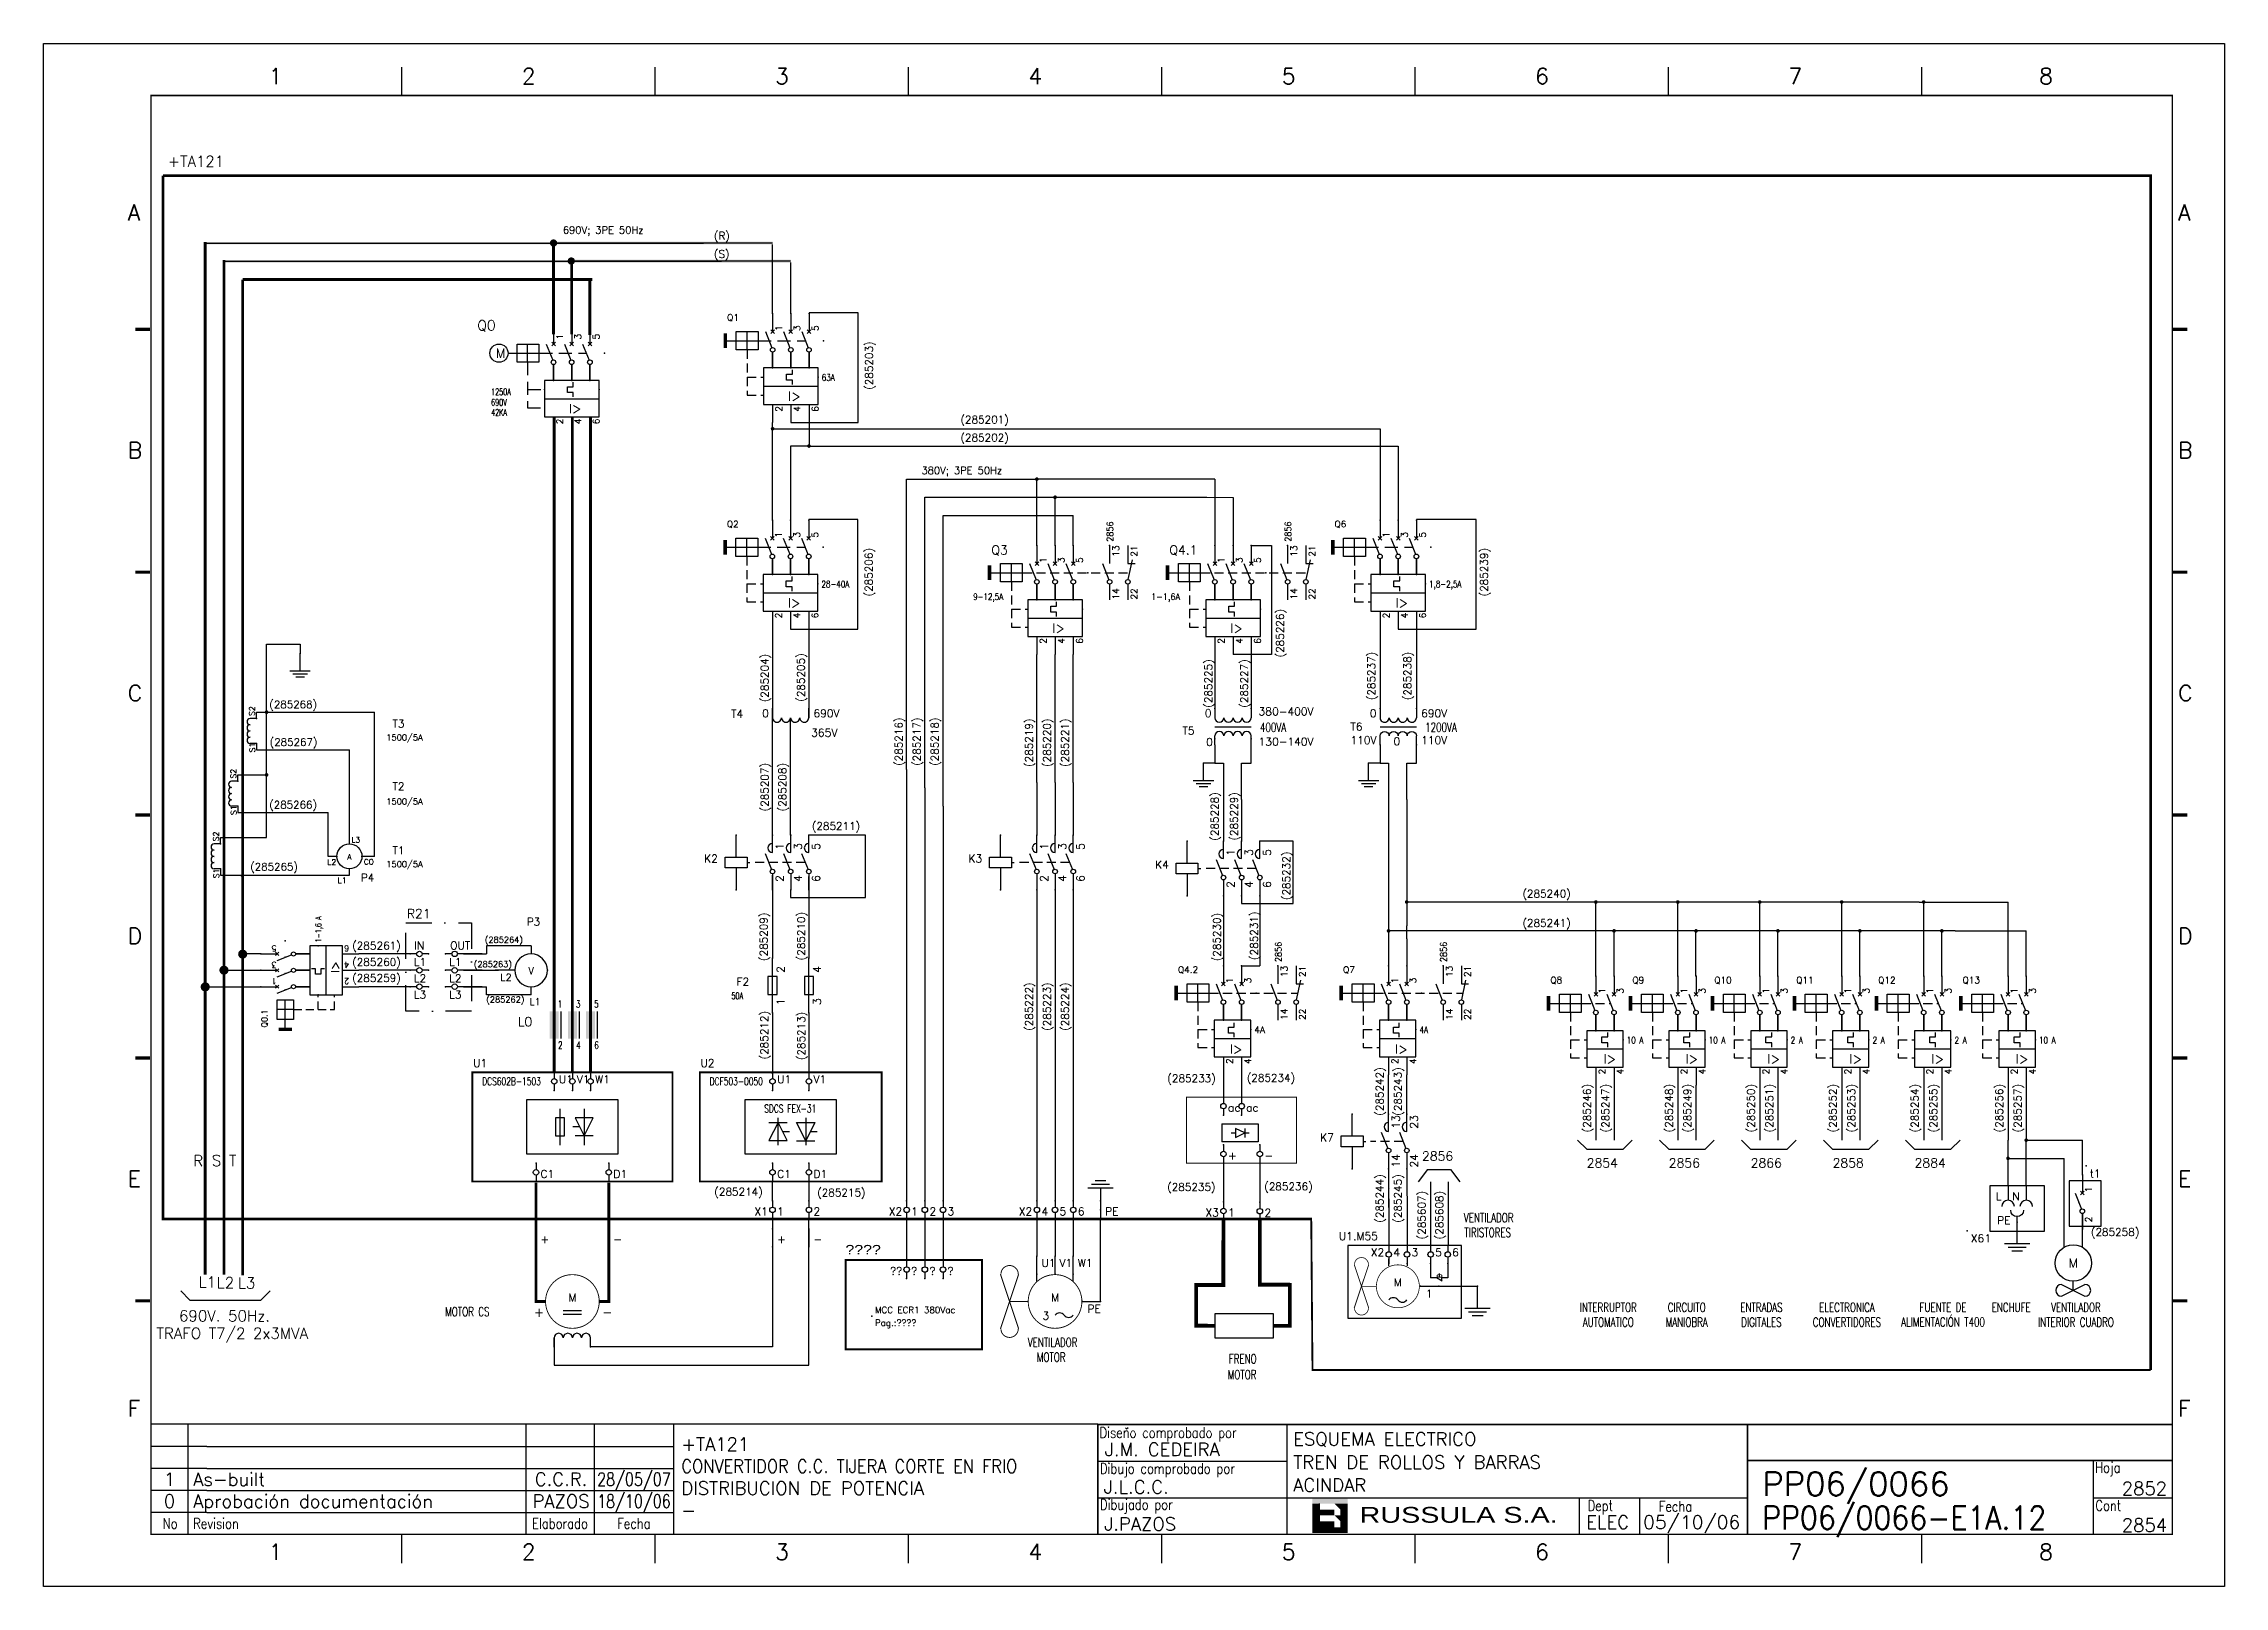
# Model space of a CAD drawing. Extents: x 3 to 423, y -4757 to 292.
# Drawn here: x 2.6 to 422.6, y -302.2 to -5.2 of the extents above; entities that cross this region are included whole.
import ezdxf
from ezdxf.enums import TextEntityAlignment as Align

# ---------------------------------------------------------------- set-up
doc = ezdxf.new("R2010")
doc.units = 0
doc.header["$LTSCALE"] = 10
doc.header["$MEASUREMENT"] = 0
doc.linetypes.add('DASHDOT', pattern=[1, 0.5, -0.25, 0, -0.25])
doc.linetypes.add('HIDDEN', pattern=[0.375, 0.25, -0.125])
doc.layers.get('0').update_dxf_attribs({"linetype": 'CONTINUOUS'})
for name, color, linetype in [('$MKLNK', 7, 'HIDDEN'), ('1', 7, 'CONTINUOUS'), ('10', 5, 'CONTINUOUS'), ('102', 7, 'CONTINUOUS'), ('2', 7, 'CONTINUOUS'), ('25', 3, 'CONTINUOUS'), ('35', 2, 'CONTINUOUS'), ('4', 7, 'HIDDEN'), ('8', 1, 'CONTINUOUS'), ('9', 6, 'CONTINUOUS'), ('DIBUJO', 7, 'CONTINUOUS'), ('NODE', 7, 'CONTINUOUS')]:
    doc.layers.add(name, color=color, linetype=linetype)
doc.styles.add('ABBSTYLE', font='ROMANS.SHX', dxfattribs={"width": 0.8})
doc.styles.add('HELV', font='HELVBLD.SHX', dxfattribs={"width": 1.2})
doc.styles.add('HELVETICA', font='HELV.SHX')
doc.styles.add('LABEL', font='SIMPLEX', dxfattribs={"width": 0.8, "height": 4})
doc.styles.add('ROMANS', font='romans')
doc.styles.get("Standard").update_dxf_attribs({"font": 'simplex'})

msp = doc.modelspace()

# ---------------------------------------------------------------- texts
at = {"layer": '102'}
msp.add_text('I>', height=1.766, dxfattribs=at).set_placement((105.02, -76.4), align=Align.CENTER)
at = {"layer": '2', "color": 6}
for s, height, p in [('+TA121', 2.102, (26.57, -28.96)), ('(R)', 1.471, (131.72, -42.98)), ('(S)', 1.471, (131.72, -46.48)), ('(285201)', 1.471, (179.2, -78.36)), ('(285202)', 1.471, (179.2, -81.83)), ('1500/5A', 1.174, (68.61, -139.41)), ('T3', 1.468, (69.86, -136.91)), ('365V', 1.514, (150.46, -138.67)), ('1500/5A', 1.174, (68.61, -151.74)), ('T2', 1.468, (69.86, -148.97)), ('(285211)', 1.471, (150.58, -156.61)), ('1500/5A', 1.174, (68.61, -163.8)), ('T1', 1.468, (69.86, -161.3)), ('(285240)', 1.471, (287.44, -169.63)), ('R21', 1.752, (72.58, -173.62)), ('(285241)', 1.471, (287.44, -175.27)), ('(285261)', 1.483, (62.04, -179.64)), ('(285260)', 1.483, (62.04, -182.8)), ('(285259)', 1.483, (62.04, -185.87)), ('U1', 1.514, (85.35, -202.27)), ('U2', 1.514, (129.15, -202.27)), ('(285233)', 1.471, (219.06, -205.19)), ('(285234)', 1.471, (234.35, -205.09)), ('R', 2.12, (31.46, -221.38)), ('S', 2.12, (35.03, -221.33)), ('T', 2.12, (38.32, -221.33)), ('(285214)', 1.471, (131.81, -227.01)), ('(285215)', 1.471, (151.61, -227.17)), ('(285235)', 1.471, (219.02, -226.09)), ('(285236)', 1.471, (237.71, -226)), ('U1.M55', 1.514, (252.09, -235.58)), ('(285258)', 1.471, (396.92, -234.77)), ('L1', 2.119, (32.49, -244.73)), ('L2', 2.119, (35.98, -244.86)), ('L3', 2.119, (40.04, -244.91)), ('690V. 50Hz.', 2.1189, (28.71, -251.24)), ('TRAFO T7/2 2x3MVA', 2.1189, (24.34, -254.59))]:
    msp.add_text(s, height=height, dxfattribs=at).set_placement(p)
at = {"layer": '2', "color": 7}
for s, height, p in [('690V; 3PE 50Hz', 1.4014, (102.63, -41.84)), ('Q0', 1.963, (86.16, -60.47)), ('M', 1.78, (89.72, -65.72)), ('380V; 3PE 50Hz', 1.4014, (171.7, -88.12))]:
    msp.add_text(s, height=height, dxfattribs=at).set_placement(p)
at = {"layer": '2', "color": 6}
for s, height, p in [('(285203)', 1.471, (162.34, -71.9)), ('(285206)', 1.471, (162.29, -111.68)), ('(285239)', 1.471, (280.8, -111.68)), ('(285226)', 1.471, (241.49, -123.42)), ('(285204)', 1.471, (142.24, -132.04)), ('(285205)', 1.471, (149.21, -131.95)), ('(285225)', 1.471, (227.68, -133.1)), ('(285227)', 1.471, (234.59, -133.1)), ('(285237)', 1.471, (259.08, -131.65)), ('(285238)', 1.471, (266.04, -131.65)), ('S2', 1.086, (43.3, -134.68)), ('(285216)', 1.471, (168.07, -144.3)), ('(285217)', 1.471, (171.54, -144.3)), ('(285218)', 1.471, (175, -144.3)), ('(285219)', 1.471, (193.14, -144.5)), ('(285220)', 1.471, (196.61, -144.5)), ('(285221)', 1.471, (200.08, -144.5)), ('S1', 1.086, (43.36, -141.7)), ('S2', 1.086, (39.72, -146.74)), ('(285207)', 1.471, (142.24, -153.06)), ('(285208)', 1.471, (145.65, -153.06)), ('(285228)', 1.471, (228.9, -158.7)), ('(285229)', 1.471, (232.63, -158.68)), ('S1', 1.086, (39.78, -153.76)), ('S2', 1.086, (36.37, -158.81)), ('(285232)', 1.471, (242.7, -170.14)), ('S1', 1.086, (36.43, -165.92)), ('(285209)', 1.471, (142.05, -181.86)), ('(285210)', 1.471, (149.27, -181.73)), ('(285230)', 1.471, (229.33, -181.91)), ('(285231)', 1.471, (236.51, -181.66)), ('(285222)', 1.471, (193.14, -195.31)), ('(285223)', 1.471, (196.61, -195.31)), ('(285224)', 1.471, (200.08, -195.31)), ('(285212)', 1.471, (142.16, -200.81)), ('(285213)', 1.471, (149.28, -200.95)), ('(285242)', 1.471, (260.67, -211.65)), ('(285243)', 1.471, (264.18, -211.65)), ('(285246)', 1.471, (300.61, -214.85)), ('(285247)', 1.471, (304.17, -214.85)), ('(285248)', 1.471, (316.4, -214.85)), ('(285249)', 1.471, (319.96, -214.85)), ('(285250)', 1.471, (332.18, -214.85)), ('(285251)', 1.471, (335.74, -214.85)), ('(285252)', 1.471, (347.96, -214.85)), ('(285253)', 1.471, (351.52, -214.85)), ('(285254)', 1.471, (363.75, -214.85)), ('(285255)', 1.471, (367.3, -214.85)), ('(285256)', 1.471, (380, -214.85)), ('(285257)', 1.471, (383.56, -214.85)), ('(285244)', 1.471, (260.67, -232.25)), ('(285245)', 1.471, (264.18, -232.25)), ('(285607)', 1.471, (268.77, -235.44)), ('(285608)', 1.471, (272.17, -235.44))]:
    msp.add_text(s, height=height, rotation=90, dxfattribs=at).set_placement(p)
at = {"layer": '2', "color": 7, "style": 'ROMANS', "width": 0.7}
for s, height, p in [('42KA', 1.297, (88.81, -76.89)), ('690V', 1.297, (88.81, -74.96)), ('1250A', 1.297, (88.81, -72.93)), ('400VA', 1.752, (236.9, -137.73)), ('1200VA', 1.752, (268.71, -137.73)), ('50A', 1.287, (135.12, -189.21)), ('1', 1.4, (101.67, -190.83)), ('3', 1.4, (105.17, -190.83)), ('5', 1.4, (108.68, -190.83)), ('2', 1.4, (101.72, -198.77)), ('4', 1.4, (105.22, -198.77)), ('6', 1.4, (108.72, -198.77)), ('VENTILADOR', 1.752, (276.16, -232.16)), ('TIRISTORES', 1.752, (276.26, -235)), ('VENTILADOR', 1.752, (192.17, -256.16)), ('MOTOR', 1.752, (193.93, -259)), ('FRENO', 1.752, (230.89, -259.32)), ('MOTOR', 1.752, (230.7, -262.36))]:
    msp.add_text(s, height=height, dxfattribs=at).set_placement(p)
at = {"layer": '2', "color": 1}
for s, height, p in [('L2', 1.086, (57.27, -163.37)), ('L1', 1.112, (59.24, -166.89))]:
    msp.add_text(s, height=height, dxfattribs=at).set_placement(p)
at = {"layer": '2', "color": 7, "style": 'ROMANS'}
for s, height, p in [('L0', 1.752, (93.96, -194.42)), ('2856', 1.752, (268.1, -220.29)), ('2854', 1.752, (299.83, -221.6)), ('2856', 1.752, (315.62, -221.6)), ('2866', 1.752, (331.4, -221.6)), ('2858', 1.752, (347.18, -221.6)), ('2884', 1.752, (362.97, -221.6)), ('+', 1.75, (97.09, -250.34)), ('-', 1.75, (110.24, -250.34))]:
    msp.add_text(s, height=height, dxfattribs=at).set_placement(p)
at = {"layer": '2', "color": 6, "style": 'ROMANS', "width": 0.7}
for s, p in [('DCS602B-1503', (87.1, -205.77)), ('DCF503-0050', (130.9, -205.77)), ('SDCS FEX-31', (141.41, -211.02))]:
    msp.add_text(s, height=1.5135, dxfattribs=at).set_placement(p)
at = {"layer": '2', "style": 'HELV', "width": 1.2}
msp.add_text('????', height=1.831, dxfattribs=at).set_placement((157.06, -238.35))
at = {"layer": '2', "color": 7, "style": 'ROMANS'}
msp.add_text('M', height=1.75, dxfattribs=at).set_placement((393.53, -240), align=Align.MIDDLE)
at = {"layer": '2'}
for s, p in [('M', (263.45, -244.48)), ('M', (197.43, -247.4)), ('3', (195.68, -250.91))]:
    msp.add_text(s, height=1.51, dxfattribs=at).set_placement(p, align=Align.CENTER)
at = {"layer": '2', "color": 7, "style": 'ROMANS', "width": 0.7}
for s, height, p in [('INTERRUPTOR', 1.7517, (303.98, -249.42)), ('CIRCUITO', 1.752, (319.09, -249.42)), ('ENTRADAS', 1.752, (333.47, -249.42)), ('ELECTRONICA', 1.7517, (349.94, -249.42)), ('FUENTE DE', 1.752, (368.45, -249.39)), ('ENCHUFE', 1.752, (381.58, -249.42)), ('VENTILADOR', 1.752, (394.04, -249.42)), ('MOTOR CS', 1.752, (84.24, -250.24)), ('AUTOMATICO', 1.752, (303.98, -252.26)), ('MANIOBRA', 1.752, (319.09, -252.26)), ('DIGITALES', 1.752, (333.47, -252.26)), ('CONVERTIDORES', 1.7517, (349.94, -252.26)), ('ALIMENTACIÓN T400', 1.7517, (368.45, -252.22)), ('INTERIOR CUADRO', 1.7517, (394.04, -252.26))]:
    msp.add_text(s, height=height, dxfattribs=at).set_placement(p, align=Align.CENTER)
at = {"layer": '25', "style": 'ABBSTYLE', "width": 0.8}
msp.add_text('0', height=0.941, rotation=270, dxfattribs=at).set_placement((271, -242.13))
at = {"layer": '8', "text_generation_flag": 4}
msp.add_attdef('0', text='a', height=1.51, dxfattribs=at).set_placement((263.9, -138.8), align=Align.RIGHT)
at = {"layer": 'DIBUJO', "color": 1, "style": 'ROMANS'}
for s, p in [('1', (102.66, -62.2)), ('3', (106.17, -62.2)), ('5', (109.67, -62.2)), ('2', (102.66, -78.52)), ('4', (106.17, -78.52)), ('6', (109.67, -78.52)), ('1', (397.1, -226.4)), ('2', (397.1, -232.16))]:
    msp.add_text(s, height=1.26, rotation=90, dxfattribs=at).set_placement(p)
at = {"layer": 'DIBUJO', "color": 6, "style": 'ROMANS'}
for tag, p, height in [('(285268)', (46.11, -133.19), 1.45), ('(285267)', (46.18, -140.44), 1.45), ('(285266)', (46.09, -152.5), 1.45), ('(285265)', (42.42, -164.44), 1.45), ('P4', (63.75, -166.52), 1.45), ('P3', (95.71, -175.02), 1.45), ('(285264)', (87.6, -178.34), 1.16), ('(285263)', (85.48, -183.05), 1.16), ('(285262)', (87.88, -189.85), 1.16)]:
    msp.add_attdef(tag, p, '', height=height, dxfattribs=at)

# ---------------------------------------------------------------- blocks, each defined once
blk = doc.blocks.new('NOD', base_point=(237.5, 170))
at = {"layer": 'NODE'}
blk.add_point((237.5, 170), dxfattribs=at)
blk = doc.blocks.new('$071501S')
at = {"layer": '2'}
for p, q in [((0, -6), (0, 0)), ((-3, -6), (3, -6)), ((-3, -9), (-3, -6)), ((3, -9), (-3, -9)), ((0, -9), (0, -15)), ((3, -6), (3, -9))]:
    blk.add_line(p, q, dxfattribs=at)
at = {"layer": '2', "rotation": 90}
for p in [(0, 0), (0, -15)]:
    blk.add_blockref('NOD', p, dxfattribs=at)
at = {"layer": '8'}
for tag, p in [('1A', (1, -3.325)), ('2A', (1, -13.325))]:
    blk.add_attdef(tag, p, '', height=2.15, dxfattribs=at)
at = {"layer": '9'}
blk.add_attdef('ID', text='', height=2.15, dxfattribs=at).set_placement((-5, -7.5), align=Align.RIGHT)
blk = doc.blocks.new('ACAD1F02')
at = {"layer": '2'}
for p, q in [((360, 150), (365, 150)), ((360, 149.03), (365, 149.03))]:
    blk.add_line(p, q, dxfattribs=at)
blk.add_lwpolyline([(355.12, 152.5, 0.25, 0.25, 1), (369.88, 152.5, 0.25, 0.25, 1)], format="xyseb", close=True, dxfattribs=at)
blk.add_text('M', height=2.15, dxfattribs=at).set_placement((362.5, 152.5), align=Align.CENTER)
blk = doc.blocks.new('$060303')
at = {"layer": '2'}
for p, q in [((0, 0), (2.5, 0)), ((0, -10), (2.5, -10))]:
    blk.add_line(p, q, dxfattribs=at)
for centre in [(2.5, -1.25), (2.5, -3.75), (2.5, -6.25), (2.5, -8.75)]:
    blk.add_arc(centre, 1.25, 270, 90, dxfattribs=at)
for p in [(0, 0), (0, -10)]:
    blk.add_blockref('NOD', p, dxfattribs=at)
at = {"layer": '8'}
for tag, p in [('1A', (1.5, -3.325)), ('2A', (1.5, -13.325))]:
    blk.add_attdef(tag, text='', height=2.15, dxfattribs=at).set_placement(p, align=Align.RIGHT)
at = {"layer": '9'}
blk.add_attdef('ID', text='', height=2.15, dxfattribs=at).set_placement((0, 1.175), align=Align.CENTER)
blk = doc.blocks.new('$$PLD12C')
for p, q in [((0, 2.5), (0, 0.75)), ((0, -0.75), (0, -2.5))]:
    blk.add_line(p, q)
at = {"layer": '2'}
blk.add_circle((0, 0), 0.75, dxfattribs=at)
for p in [(0, 2.5), (0, -2.5)]:
    blk.add_blockref('NOD', p, dxfattribs=at)
at = {"layer": '8'}
blk.add_attdef('*A', (1.25, -1.5), '', height=2.15, dxfattribs=at)
at = {"layer": '9'}
blk.add_attdef('ID', text='', height=2.15, dxfattribs=at).set_placement((-1.25, -1.5), align=Align.RIGHT)
blk = doc.blocks.new('$$PLD12')
blk.add_line((0, 2.5), (0, -2.5))
at = {"layer": '2'}
for p in [(0, 2.5), (0, -2.5)]:
    blk.add_blockref('NOD', p, dxfattribs=at)
at = {"layer": '8'}
blk.add_attdef('*A', (1.25, -1.5), '', height=2.15, dxfattribs=at)
at = {"layer": '9'}
blk.add_attdef('ID', text='', height=2.15, dxfattribs=at).set_placement((-1.25, -1.5), align=Align.RIGHT)
blk = doc.blocks.new('$$PLU21C')
for p, q in [((0, 2.5), (0, 0.75)), ((0, -0.75), (0, -2.5))]:
    blk.add_line(p, q)
at = {"layer": '2'}
blk.add_circle((0, 0), 0.75, dxfattribs=at)
for p in [(0, 2.5), (0, -2.5)]:
    blk.add_blockref('NOD', p, dxfattribs=at)
at = {"layer": '8'}
blk.add_attdef('*A', (1.25, -0.5), '', height=2.15, dxfattribs=at)
at = {"layer": '9'}
blk.add_attdef('ID', text='', height=2.15, dxfattribs=at).set_placement((-1.25, -0.5), align=Align.RIGHT)
blk = doc.blocks.new('$$PLU21')
blk.add_line((0, -2.5), (0, 2.5))
at = {"layer": '2'}
for p in [(0, 2.5), (0, -2.5)]:
    blk.add_blockref('NOD', p, dxfattribs=at)
at = {"layer": '8'}
blk.add_attdef('*A', (1.25, -0.5), '', height=2.15, dxfattribs=at)
at = {"layer": '9'}
blk.add_attdef('ID', text='', height=2.15, dxfattribs=at).set_placement((-1.25, -0.5), align=Align.RIGHT)
blk = doc.blocks.new('$71302MS')
at = {"layer": '$MKLNK'}
blk.add_line((9, -7.5), (-5, -7.5), dxfattribs=at)
for p, q in [((0, -4.75), (0, 0)), ((5, -4.75), (5, 0)), ((10, -4.75), (10, 0)), ((0, -10.62), (0, -15)), ((5, -10.62), (5, -15)), ((10, -10.62), (10, -15))]:
    blk.add_line(p, q)
at = {"layer": '102'}
for p, q in [((-2, -5), (-0.23, -9.42)), ((3, -5), (4.77, -9.42)), ((8, -5), (9.77, -9.42))]:
    blk.add_line(p, q, dxfattribs=at)
for centre in [(0, -10), (5, -10), (10, -10)]:
    blk.add_circle(centre, 0.625, dxfattribs=at)
for centre in [(0, -3.5), (5, -3.5), (10, -3.5)]:
    blk.add_arc(centre, 1.25, 90, 270, dxfattribs=at)
at = {"layer": '2'}
for p in [(0, 0), (5, 0), (10, 0), (0, -15), (5, -15), (10, -15)]:
    blk.add_blockref('NOD', p, dxfattribs=at)
at = {"layer": '8', "flags": 8}
for tag, p in [('1A', (3.07, -4)), ('3A', (8.07, -4)), ('5A', (13.07, -4))]:
    blk.add_attdef(tag, p, '', height=2.15, rotation=90, dxfattribs=at)
for tag, p in [('2A', (3.07, -11)), ('4A', (8.07, -11)), ('6A', (13.07, -11))]:
    blk.add_attdef(tag, text='', height=2.15, rotation=90, dxfattribs=at).set_placement(p, align=Align.RIGHT)
at = {"layer": '9'}
blk.add_attdef('ID', text='', height=2.15, rotation=90, dxfattribs=at).set_placement((-7.25, -7.5), align=Align.CENTER)
blk = doc.blocks.new('$072101S')
at = {"layer": '2'}
for p, q in [((0, 0), (0, 15)), ((1.25, 10), (-1.25, 10)), ((-1.25, 10), (-1.25, 5)), ((1.25, 5), (1.25, 10)), ((-1.25, 5), (1.25, 5))]:
    blk.add_line(p, q, dxfattribs=at)
for p in [(0, 15), (0, 0)]:
    blk.add_blockref('NOD', p, dxfattribs=at)
at = {"layer": '8'}
blk.add_attdef('2A', (3.325, 11), '', height=2.15, rotation=90, dxfattribs=at)
blk.add_attdef('ID', text='', height=2.15, rotation=90, dxfattribs=at).set_placement((-2.25, 7.5), align=Align.CENTER)
blk.add_attdef('1A', text='', height=2.15, rotation=90, dxfattribs=at).set_placement((3.325, 4), align=Align.RIGHT)
blk = doc.blocks.new('$021501')
at = {"layer": '2'}
for p, q in [((0, -6), (0, 0)), ((-3.5, -6), (3.5, -6)), ((-2.5, -7), (2.5, -7)), ((-1.5, -8), (1.5, -8))]:
    blk.add_line(p, q, dxfattribs=at)
blk.add_blockref('NOD', (0, 0), dxfattribs=at)
blk = doc.blocks.new('KK')
for p, q in [((170.54, 197.03), (170.54, 201.39)), ((175.54, 197.03), (175.54, 201.39)), ((180.54, 197.03), (180.54, 201.41)), ((170.54, 187.03), (170.54, 182.03)), ((175.54, 187.03), (175.54, 182.03)), ((180.54, 187.03), (180.54, 182.03))]:
    blk.add_line(p, q)
for p in [(168.04, 194.53), (183.04, 194.53)]:
    blk.add_point(p)
at = {"layer": '102'}
for p, q in [((170.54, 212.03), (170.54, 207.03)), ((175.54, 212.03), (175.54, 207.03)), ((180.54, 212.03), (180.54, 207.03)), ((168.54, 207.03), (170.31, 202.61)), ((173.54, 207.03), (175.31, 202.61)), ((178.54, 207.03), (180.31, 202.61)), ((170.54, 201.4), (170.54, 197.03)), ((175.54, 201.4), (175.54, 197.03)), ((180.54, 201.4), (180.54, 197.03)), ((183.04, 197.03), (168.04, 197.03)), ((168.04, 197.03), (168.04, 192.03)), ((168.04, 192.03), (183.04, 192.03)), ((168.04, 192.03), (168.04, 187.03)), ((174.36, 195.31), (175.96, 195.31)), ((174.36, 193.71), (174.36, 195.31)), ((175.96, 193.71), (174.36, 193.71)), ((175.96, 195.31), (175.96, 196.53)), ((175.96, 192.53), (175.96, 193.71)), ((183.04, 192.03), (183.04, 197.03)), ((183.04, 187.03), (183.04, 192.03)), ((168.04, 187.03), (183.04, 187.03))]:
    blk.add_line(p, q, dxfattribs=at)
for centre in [(170.54, 202.03), (175.54, 202.03), (180.54, 202.03)]:
    blk.add_circle(centre, 0.625, dxfattribs=at)
for p in [(169.54, 204.53), (174.54, 204.53), (179.54, 204.53), (184.54, 204.53)]:
    blk.add_point(p, dxfattribs=at)
at = {"layer": '2', "linetype": 'HIDDEN'}
for p, q in [((163.54, 202.03), (163.54, 189.53)), ((163.54, 194.53), (168.04, 194.53)), ((163.54, 189.53), (168.04, 189.53))]:
    blk.add_line(p, q, dxfattribs=at)
at = {"layer": '2'}
blk.add_trace([(158.04, 206.53), (157.04, 206.53), (158.04, 202.53), (157.04, 202.53)], dxfattribs=at)
at = {"layer": 'DIBUJO'}
for p, q in [((158.04, 204.53), (166.54, 204.53)), ((160.54, 202.03), (160.54, 207.03)), ((160.54, 207.03), (166.54, 207.03)), ((163.54, 202.03), (163.54, 207.03)), ((166.54, 207.03), (166.54, 202.03)), ((171.04, 207.53), (170.04, 206.53)), ((170.04, 207.53), (171.04, 206.53)), ((175.04, 207.53), (176.04, 206.53)), ((176.04, 207.53), (175.04, 206.53)), ((180.04, 207.53), (181.04, 206.53)), ((181.04, 207.53), (180.04, 206.53)), ((166.54, 202.03), (160.54, 202.03))]:
    blk.add_line(p, q, dxfattribs=at)
at = {"layer": '2'}
for p in [(170.54, 212.03), (175.54, 212.03), (180.54, 212.03), (170.54, 197.03), (175.54, 197.03), (180.54, 197.03)]:
    blk.add_blockref('NOD', p, dxfattribs=at)
at = {"layer": '102'}
blk.add_text('I>', height=2.52, dxfattribs=at).set_placement((176.51, 188.04), align=Align.CENTER)
at = {"layer": 'DIBUJO', "color": 1, "style": 'ROMANS'}
for s, p in [('1', (173.15, 207.2)), ('3', (178.15, 207.2)), ('5', (183.15, 207.2)), ('2', (173.15, 185.01)), ('4', (178.15, 185.01)), ('6', (183.15, 185.01))]:
    blk.add_text(s, height=1.8, rotation=90, dxfattribs=at).set_placement(p)
at = {"layer": 'DIBUJO', "color": 6, "style": 'ROMANS'}
blk.add_attdef('REFERENCIA', (158.04, 210.03), '', height=1.8, dxfattribs=at)
at = {"layer": 'DIBUJO', "color": 6, "style": 'ROMANS', "width": 0.8}
blk.add_attdef('REGULACION', (184.04, 193.53), '', height=1.8, dxfattribs=at)
blk = doc.blocks.new('T2')
for p, q in [((152.83, 172.88), (152.83, 177.24)), ((157.83, 172.88), (157.83, 177.24)), ((152.83, 162.88), (152.83, 157.88)), ((157.83, 162.88), (157.83, 157.88))]:
    blk.add_line(p, q)
for p in [(150.33, 170.38), (160.33, 170.38)]:
    blk.add_point(p)
at = {"layer": '102'}
for p, q in [((152.83, 187.88), (152.83, 182.88)), ((157.83, 187.88), (157.83, 182.88)), ((167.83, 187.88), (167.83, 182.88)), ((172.83, 187.88), (172.83, 182.88)), ((150.83, 182.88), (152.6, 178.46)), ((155.83, 182.88), (157.6, 178.46)), ((165.83, 182.88), (167.6, 178.46)), ((172.83, 182.88), (174.83, 182.88)), ((172.96, 178.49), (174.08, 183.88)), ((152.83, 177.25), (152.83, 172.88)), ((157.83, 177.25), (157.83, 172.88)), ((167.83, 177.25), (167.83, 172.88)), ((172.83, 177.25), (172.83, 172.88)), ((160.33, 172.88), (150.33, 172.88)), ((150.33, 172.88), (150.33, 167.88)), ((150.33, 167.88), (160.33, 167.88)), ((150.33, 167.88), (150.33, 162.88)), ((154.18, 170.99), (155.78, 170.99)), ((154.18, 169.39), (154.18, 170.99)), ((155.78, 169.39), (154.18, 169.39)), ((155.78, 170.99), (155.78, 172.21)), ((155.78, 168.21), (155.78, 169.39)), ((160.33, 167.88), (160.33, 172.88)), ((160.33, 162.88), (160.33, 167.88)), ((150.33, 162.88), (160.33, 162.88))]:
    blk.add_line(p, q, dxfattribs=at)
for centre in [(152.83, 177.88), (157.83, 177.88), (167.83, 177.88), (172.83, 177.88)]:
    blk.add_circle(centre, 0.625, dxfattribs=at)
for p in [(151.83, 180.38), (156.83, 180.38), (161.83, 180.38), (161.83, 180.38), (166.83, 180.38)]:
    blk.add_point(p, dxfattribs=at)
at = {"layer": '2', "linetype": 'HIDDEN'}
for p, q in [((148.96, 180.38), (173.29, 180.38)), ((145.83, 177.88), (145.83, 165.38)), ((145.83, 170.38), (150.33, 170.38)), ((145.83, 165.38), (150.33, 165.38))]:
    blk.add_line(p, q, dxfattribs=at)
at = {"layer": '2'}
blk.add_trace([(140.33, 182.38), (139.33, 182.38), (140.33, 178.38), (139.33, 178.38)], dxfattribs=at)
at = {"layer": 'DIBUJO'}
for p, q in [((140.33, 180.38), (148.83, 180.38)), ((142.83, 177.88), (142.83, 182.88)), ((142.83, 182.88), (148.83, 182.88)), ((145.83, 177.88), (145.83, 182.88)), ((148.83, 182.88), (148.83, 177.88)), ((153.33, 183.38), (152.33, 182.38)), ((152.33, 183.38), (153.33, 182.38)), ((157.33, 183.38), (158.33, 182.38)), ((158.33, 183.38), (157.33, 182.38)), ((148.83, 177.88), (142.83, 177.88))]:
    blk.add_line(p, q, dxfattribs=at)
at = {"layer": '2'}
for p in [(152.83, 187.88), (157.83, 187.88), (167.83, 187.88), (152.83, 172.88), (157.83, 172.88)]:
    blk.add_blockref('NOD', p, dxfattribs=at)
at = {"layer": '102'}
blk.add_text('I>', height=2.52, dxfattribs=at).set_placement((156.33, 163.72), align=Align.CENTER)
at = {"layer": 'DIBUJO', "color": 1, "style": 'ROMANS'}
for s, p in [('13', (170.43, 184.76)), ('21', (175.43, 184.76)), ('1', (155.43, 183.05)), ('3', (160.43, 183.05)), ('14', (170.43, 173)), ('22', (175.43, 173)), ('2', (155.43, 160.86)), ('4', (160.43, 160.86))]:
    blk.add_text(s, height=1.8, rotation=90, dxfattribs=at).set_placement(p)
at = {"layer": 'DIBUJO', "color": 6, "style": 'ROMANS', "width": 0.8}
for p in [(168.83, 188.88), (173.83, 188.88)]:
    blk.add_attdef('PAGCAUXABIERTO1', p, '', height=1.8, rotation=90, dxfattribs=at)
at = {"layer": 'DIBUJO', "color": 6, "style": 'ROMANS'}
blk.add_attdef('REFERENCIA', (140.33, 185.88), '', height=1.8, dxfattribs=at)
at = {"layer": 'DIBUJO', "color": 6, "style": 'ROMANS', "width": 0.8}
blk.add_attdef('REGULACION', (161.33, 169.38), '', height=1.8, dxfattribs=at)
blk = doc.blocks.new('CC')
at = {"layer": '$MKLNK'}
blk.add_line((142.44, 173.8), (133.44, 173.8), dxfattribs=at)
for p, q in [((138.44, 176.55), (138.44, 181.3)), ((143.44, 176.55), (143.44, 181.3)), ((138.44, 170.67), (138.44, 166.3)), ((143.44, 170.67), (143.44, 166.3))]:
    blk.add_line(p, q)
at = {"layer": '102'}
for p, q in [((136.44, 176.3), (138.21, 171.88)), ((141.44, 176.3), (143.21, 171.88))]:
    blk.add_line(p, q, dxfattribs=at)
for centre in [(138.44, 171.3), (143.44, 171.3)]:
    blk.add_circle(centre, 0.625, dxfattribs=at)
for centre in [(138.44, 177.8), (143.44, 177.8)]:
    blk.add_arc(centre, 1.25, 90, 270, dxfattribs=at)
at = {"layer": '2'}
for p in [(138.44, 181.3), (143.44, 181.3), (138.44, 166.3), (143.44, 166.3)]:
    blk.add_blockref('NOD', p, dxfattribs=at)
at = {"layer": '8', "flags": 8}
for tag, p in [('1A', (141.52, 177.3)), ('3A', (146.52, 177.3))]:
    blk.add_attdef(tag, p, '', height=2.15, rotation=90, dxfattribs=at)
for tag, p in [('2A', (141.52, 170.3)), ('4A', (146.52, 170.3))]:
    blk.add_attdef(tag, text='', height=2.15, rotation=90, dxfattribs=at).set_placement(p, align=Align.RIGHT)
at = {"layer": '9'}
blk.add_attdef('ID', text='', height=2.15, rotation=90, dxfattribs=at).set_placement((131.19, 173.8), align=Align.CENTER)
blk = doc.blocks.new('T1')
for p, q in [((156.28, 167.9), (156.28, 172.26)), ((161.28, 167.9), (161.28, 172.26)), ((156.28, 157.9), (156.28, 152.9)), ((161.28, 157.9), (161.28, 152.9))]:
    blk.add_line(p, q)
for p in [(153.78, 165.4), (163.78, 165.4)]:
    blk.add_point(p)
at = {"layer": '102'}
for p, q in [((156.28, 182.9), (156.28, 177.9)), ((161.28, 182.9), (161.28, 177.9)), ((154.28, 177.9), (156.04, 173.48)), ((159.28, 177.9), (161.04, 173.48)), ((163.78, 167.9), (153.78, 167.9)), ((153.78, 167.9), (153.78, 162.9)), ((156.28, 172.28), (156.28, 167.9)), ((161.28, 172.28), (161.28, 167.9)), ((163.78, 162.9), (163.78, 167.9)), ((153.78, 162.9), (163.78, 162.9)), ((153.78, 162.9), (153.78, 157.9)), ((157.96, 166.18), (159.56, 166.18)), ((157.96, 164.58), (157.96, 166.18)), ((159.56, 164.58), (157.96, 164.58)), ((159.56, 166.18), (159.56, 167.4)), ((159.56, 163.4), (159.56, 164.58)), ((163.78, 157.9), (163.78, 162.9)), ((153.78, 157.9), (163.78, 157.9))]:
    blk.add_line(p, q, dxfattribs=at)
for centre in [(156.28, 172.9), (161.28, 172.9)]:
    blk.add_circle(centre, 0.625, dxfattribs=at)
for p in [(155.28, 175.4), (160.28, 175.4)]:
    blk.add_point(p, dxfattribs=at)
at = {"layer": '2', "linetype": 'HIDDEN'}
for p, q in [((152.41, 175.4), (160.28, 175.4)), ((149.28, 172.9), (149.28, 160.4)), ((149.28, 165.4), (153.78, 165.4)), ((149.28, 160.4), (153.78, 160.4))]:
    blk.add_line(p, q, dxfattribs=at)
at = {"layer": '2'}
blk.add_trace([(143.78, 177.4), (142.78, 177.4), (143.78, 173.4), (142.78, 173.4)], dxfattribs=at)
at = {"layer": 'DIBUJO'}
for p, q in [((143.78, 175.4), (152.28, 175.4)), ((146.28, 172.9), (146.28, 177.9)), ((146.28, 177.9), (152.28, 177.9)), ((149.28, 172.9), (149.28, 177.9)), ((152.28, 177.9), (152.28, 172.9)), ((156.78, 178.4), (155.78, 177.4)), ((155.78, 178.4), (156.78, 177.4)), ((160.78, 178.4), (161.78, 177.4)), ((161.78, 178.4), (160.78, 177.4)), ((152.28, 172.9), (146.28, 172.9))]:
    blk.add_line(p, q, dxfattribs=at)
at = {"layer": '2'}
for p in [(156.28, 182.9), (161.28, 182.9), (156.28, 167.9), (161.28, 167.9)]:
    blk.add_blockref('NOD', p, dxfattribs=at)
at = {"layer": '102'}
blk.add_text('I>', height=2.52, dxfattribs=at).set_placement((160.11, 158.91), align=Align.CENTER)
at = {"layer": 'DIBUJO', "color": 1, "style": 'ROMANS'}
for s, p in [('1', (158.88, 178.08)), ('3', (163.88, 178.08)), ('2', (158.88, 155.89)), ('4', (163.88, 155.89))]:
    blk.add_text(s, height=1.8, rotation=90, dxfattribs=at).set_placement(p)
at = {"layer": 'DIBUJO', "color": 6, "style": 'ROMANS'}
blk.add_attdef('REFERENCIA', (143.78, 180.9), '', height=1.8, dxfattribs=at)
at = {"layer": 'DIBUJO', "color": 6, "style": 'ROMANS', "width": 0.8}
blk.add_attdef('REGULACION', (164.78, 164.4), '', height=1.8, dxfattribs=at)
blk = doc.blocks.new('$PP313')
at = {"layer": '2'}
blk.add_blockref('NOD', (0, 0), dxfattribs=at)
at = {"layer": '8'}
blk.add_attdef('1A', (1, -3.325), '', height=2.15, dxfattribs=at)
at = {"layer": '9'}
blk.add_attdef('ID', (1, 1), '', height=2.15, dxfattribs=at)
blk = doc.blocks.new('$030301')
at = {"layer": '2'}
blk.add_line((0, 0), (4, 0), dxfattribs=at)
blk.add_arc((5.75, 0), 1.75, 90, 270, dxfattribs=at)
at = {"layer": '9'}
blk.add_blockref('NOD', (0, 0), dxfattribs=at)
at = {"layer": '8'}
blk.add_attdef('1A', text='', height=2.15, dxfattribs=at).set_placement((3, -3.325), align=Align.RIGHT)
at = {"layer": '9'}
blk.add_attdef('ID', text='', height=2.15, dxfattribs=at).set_placement((5, 2.5), align=Align.CENTER)
blk = doc.blocks.new('newcajec')
at = {"layer": '1'}
for p, q in [((179.4, 20.85), (0.13, 20.85)), ((7, 20.85), (7, 0)), ((71, 20.85), (71, 0)), ((84, 20.85), (84, 0.09)), ((99, 20.85), (99, 0)), ((215.2, 20.8), (215.2, 0)), ((10.6, 16.64), (0, 16.64)), ((10.6, 16.64), (99, 16.64)), ((184.64, 20.18), (184.81, 20.01)), ((184.81, 20.01), (185.18, 20.25)), ((10.6, 12.48), (0, 12.48)), ((10.6, 12.48), (99, 12.48)), ((179.4, 13.87), (215.2, 13.87)), ((368, 14.06), (368, 0)), ((10.6, 8.32), (0, 8.32)), ((10.6, 8.32), (99, 8.32)), ((10.6, 4.16), (0, 4.16)), ((10.6, 4.16), (99, 4.16)), ((179.4, 6.93), (267.63, 6.93)), ((267.63, 6.93), (302.5, 6.93)), ((270.63, 6.91), (270.63, 0)), ((282.07, 6.93), (282.07, 0)), ((368, 6.93), (383, 6.93))]:
    blk.add_line(p, q, dxfattribs=at)
for points in [[(47.5, 272.5, 0.3, 0.3, 0), (47.5, 277.91, 0.3, 0.3, 0)], [(95.5, 272.5, 0.3, 0.3, 0), (95.5, 277.91, 0.3, 0.3, 0)], [(143.5, 272.5, 0.3, 0.3, 0), (143.5, 277.91, 0.3, 0.3, 0)], [(191.5, 272.5, 0.3, 0.3, 0), (191.5, 277.91, 0.3, 0.3, 0)], [(239.5, 272.5, 0.3, 0.3, 0), (239.5, 277.91, 0.3, 0.3, 0)], [(287.5, 272.5, 0.3, 0.3, 0), (287.5, 277.91, 0.3, 0.3, 0)], [(335.5, 272.5, 0.3, 0.3, 0), (335.5, 277.91, 0.3, 0.3, 0)], [(-2.99, 228.23, 0.6, 0.6, 0), (-0.18, 228.23, 0.6, 0.6, 0)], [(383.01, 228.23, 0.6, 0.6, 0), (385.82, 228.23, 0.6, 0.6, 0)], [(-2.99, 182.23, 0.6, 0.6, 0), (-0.18, 182.23, 0.6, 0.6, 0)], [(383.01, 182.23, 0.6, 0.6, 0), (385.82, 182.23, 0.6, 0.6, 0)], [(-2.99, 136.23, 0.6, 0.6, 0), (-0.18, 136.23, 0.6, 0.6, 0)], [(383.01, 136.23, 0.6, 0.6, 0), (385.82, 136.23, 0.6, 0.6, 0)], [(-2.99, 90.23, 0.6, 0.6, 0), (-0.18, 90.23, 0.6, 0.6, 0)], [(383.01, 90.23, 0.6, 0.6, 0), (385.82, 90.23, 0.6, 0.6, 0)], [(-2.99, 44.23, 0.6, 0.6, 0), (-0.18, 44.23, 0.6, 0.6, 0)], [(383.01, 44.23, 0.6, 0.6, 0), (385.82, 44.23, 0.6, 0.6, 0)], [(383, 20.8, 0.3, 0.3, 0), (179.4, 20.8, 0.3, 0.3, 0), (179.4, 0, 0.3, 0.3, 0)], [(302.5, 20.8, 0.3, 0.3, 0), (302.5, 0, 0.3, 0.3, 0)], [(302.5, 14, 0.3, 0.3, 0), (383, 14, 0.3, 0.3, 0)], [(47.5, -5.5, 0.3, 0.3, 0), (47.5, -0.09, 0.3, 0.3, 0)], [(95.5, -5.5, 0.3, 0.3, 0), (95.5, -0.09, 0.3, 0.3, 0)], [(143.5, -5.5, 0.3, 0.3, 0), (143.5, -0.09, 0.3, 0.3, 0)], [(191.5, -5.5, 0.3, 0.3, 0), (191.5, -0.09, 0.3, 0.3, 0)], [(239.5, -5.5, 0.3, 0.3, 0), (239.5, -0.09, 0.3, 0.3, 0)], [(287.5, -5.5, 0.3, 0.3, 0), (287.5, -0.09, 0.3, 0.3, 0)], [(335.5, -5.5, 0.3, 0.3, 0), (335.5, -0.09, 0.3, 0.3, 0)]]:
    blk.add_lwpolyline(points, format="xyseb", dxfattribs=at)
at = {"layer": '1', "const_width": 0.3}
blk.add_lwpolyline([(0, 0), (0, 272.5), (383, 272.5), (383, 0)], close=True, dxfattribs=at)
at = {"layer": '2', "color": 14}
for p, q in [((221.42, 4.69), (221.42, 5.81)), ((221.42, 2.47), (221.42, 3.58))]:
    blk.add_line(p, q, dxfattribs=at)
for points in [[(220.05, 5.81), (220.05, 6.92), (226.74, 5.81), (226.74, 6.92)], [(221.42, 2.47), (220.05, 2.47), (221.42, 5.81), (220.05, 5.81)], [(221.42, 4.69), (224.25, 4.69), (221.42, 3.58), (224.25, 3.58)], [(224.25, 5.81), (225.37, 5.81), (225.37, 4.69)], [(225.37, 5.81), (226.74, 5.81), (225.37, 1.35), (226.74, 1.35)], [(224.25, 0.24), (224.25, 2.47), (220.05, 0.24), (220.05, 2.47)], [(224.25, 3.58), (225.37, 3.58), (225.37, 2.47)], [(226.74, 1.35), (226.74, 0.24), (224.25, 1.35), (224.25, 0.24)]]:
    blk.add_solid(points, dxfattribs=at)
at = {"layer": '1', "style": 'ROMANS'}
for s, p in [('1', (22.29, 274.68)), ('2', (70.29, 274.68)), ('3', (118.29, 274.68)), ('4', (166.29, 274.68)), ('5', (214.29, 274.68)), ('6', (262.29, 274.68)), ('7', (310.29, 274.68)), ('8', (357.79, 274.68)), ('A', (-4.37, 248.84)), ('A', (384.13, 248.84)), ('B', (-4.37, 203.84)), ('B', (384.13, 203.84)), ('C', (-4.37, 157.84)), ('C', (384.13, 157.84)), ('D', (-4.37, 111.84)), ('D', (384.13, 111.84)), ('E', (-4.37, 65.84)), ('E', (384.13, 65.84)), ('F', (-4.37, 22.34)), ('F', (384.13, 22.34)), ('1', (22.29, -4.82)), ('2', (70.29, -4.82)), ('3', (118.29, -4.82)), ('4', (166.29, -4.82)), ('5', (214.29, -4.82)), ('6', (262.29, -4.82)), ('7', (310.29, -4.82)), ('8', (357.79, -4.82))]:
    blk.add_text(s, height=3, dxfattribs=at).set_placement(p)
at = {"layer": '1', "style": 'LABEL', "width": 0.8}
for s, p in [('Diseno comprobado por', (179.73, 18.27)), ('Dibujo comprobado por', (179.81, 11.47)), ('Hoja', (368.38, 11.66)), ('Dibujado por', (179.83, 4.64)), ('Fecha', (285.71, 4.3)), ('Cont', (368.43, 4.46)), ('No', (2.23, 1.05)), ('Revision', (8, 1.05))]:
    blk.add_text(s, height=2, dxfattribs=at).set_placement(p)
for s, p in [('Dept', (274.61, 4.44)), ('Elaborado', (77.5, 1.05)), ('Fecha', (91.5, 1.05))]:
    blk.add_text(s, height=2, dxfattribs=at).set_placement(p, align=Align.CENTER)
at = {"layer": '10', "style": 'ROMANS'}
for tag, p in [('REV41', (3.5, 18.74)), ('REV43', (77.7, 18.74)), ('REV31', (3.5, 14.58)), ('REV33', (77.7, 14.58)), ('REV21', (3.5, 10.42)), ('REV23', (77.7, 10.42)), ('REV11', (3.5, 6.27)), ('REV13', (77.7, 6.27))]:
    blk.add_attdef(tag, text='', height=2.5, dxfattribs=at).set_placement(p, align=Align.MIDDLE)
for tag, p, height in [('REV42', (8, 17.49), 2.5), ('SHEETNAME1', (100.5, 15.83), 2.5), ('DESIGNCHECK', (180.74, 14.83), 2.5), ('DOCUMENTTYPE', (216.43, 16.8), 2.5), ('NOTA', (305.32, 15.8), 3), ('REV32', (8, 13.33), 2.5), ('SHEETNAME2', (100.5, 11.67), 2.5), ('OBJECT', (216.43, 12.4), 2.5), ('REV22', (8, 9.17), 2.5), ('SHEETNAME3', (100.5, 7.51), 2.5), ('DRAWINGCHECK', (180.53, 7.71), 2.5), ('CUSTOMER', (216.43, 8.08), 2.5), ('ORDER', (305.32, 7.3), 4.5), ('REV12', (8, 5.01), 2.5), ('SHEETNAME4', (100.5, 3.35), 2.5), ('DOCUMENT_ID', (305.32, 0.93), 4.4), ('USER', (180.63, 0.71), 2.5), ('DEPARTMENT', (271.93, 1.05), 2.5)]:
    blk.add_attdef(tag, p, '', height=height, dxfattribs=at)
for tag, width, p, p2 in [('REV44', 1.221199, (84.53, 17.49), (98.48, 17.49)), ('REV34', 1.221199, (84.53, 13.33), (98.48, 13.33)), ('REV24', 1.221199, (84.53, 9.17), (98.48, 9.17)), ('REV14', 1.221199, (84.53, 5.01), (98.48, 5.01)), ('CREATED2', 7.039915, (282.71, 1.05), (301.14, 1.05))]:
    blk.add_attdef(tag, text='', height=2.5, dxfattribs=dict(at, width=width)).set_placement(p, p2, align=Align.FIT)
for tag, p in [('SHEET', (382, 7.43)), ('NEXTSHEET', (382, 0.5))]:
    blk.add_attdef(tag, text='', height=2.5, dxfattribs=at).set_placement(p, align=Align.RIGHT)
at = {"layer": 'DIBUJO', "color": 14, "style": 'HELVETICA', "width": 1.3}
blk.add_text('RUSSULA S.A.', height=3, dxfattribs=at).set_placement((229, 2.19))
blk = doc.blocks.new('$080101')
at = {"layer": '2'}
blk.add_circle((5, 0), 5, dxfattribs=at)
for p in [(0, 0), (10, 0)]:
    blk.add_blockref('NOD', p, dxfattribs=at)
at = {"layer": '8'}
blk.add_attdef('1A', text='', height=2.15, dxfattribs=at).set_placement((-1, -3.325), align=Align.RIGHT)
blk.add_attdef('2A', (11, -3.325), '', height=2.15, dxfattribs=at)
at = {"layer": '9'}
for tag, p in [('ID', (5, 6.175)), ('FUNK', (5, -1.25))]:
    blk.add_attdef(tag, text='', height=2.15, dxfattribs=at).set_placement(p, align=Align.CENTER)
blk = doc.blocks.new('IATR1A1C')
for p, q in [((0, -7.5), (0, -3.14)), ((5, -7.5), (5, -3.14)), ((10, -7.5), (10, -3.12)), ((0, -17.5), (0, -22.5)), ((5, -17.5), (5, -22.5)), ((10, -17.5), (10, -22.5))]:
    blk.add_line(p, q)
for p in [(-2.5, -10), (12.5, -10)]:
    blk.add_point(p)
at = {"layer": '102'}
for p, q in [((0, 7.5), (0, 2.5)), ((5, 7.5), (5, 2.5)), ((10, 7.5), (10, 2.5)), ((20, 7.5), (20, 2.5)), ((25, 7.5), (25, 2.5)), ((-2, 2.5), (-0.23, -1.92)), ((3, 2.5), (4.77, -1.92)), ((8, 2.5), (9.77, -1.92)), ((18, 2.5), (19.77, -1.92)), ((25, 2.5), (27, 2.5)), ((25.13, -1.89), (26.25, 3.5)), ((0, -3.12), (0, -7.5)), ((5, -3.12), (5, -7.5)), ((10, -3.12), (10, -7.5)), ((20, -3.12), (20, -7.5)), ((25, -3.12), (25, -7.5)), ((12.5, -7.5), (-2.5, -7.5)), ((-2.5, -7.5), (-2.5, -12.5)), ((3.82, -9.22), (5.42, -9.22)), ((3.82, -10.82), (3.82, -9.22)), ((5.42, -10.82), (3.82, -10.82)), ((5.42, -9.22), (5.42, -8)), ((5.42, -12), (5.42, -10.82)), ((12.5, -12.5), (12.5, -7.5)), ((-2.5, -12.5), (12.5, -12.5)), ((-2.5, -12.5), (-2.5, -17.5)), ((-2.5, -17.5), (12.5, -17.5)), ((12.5, -17.5), (12.5, -12.5))]:
    blk.add_line(p, q, dxfattribs=at)
for centre in [(0, -2.5), (5, -2.5), (10, -2.5), (20, -2.5), (25, -2.5)]:
    blk.add_circle(centre, 0.625, dxfattribs=at)
for p in [(-1, 0), (4, 0), (9, 0), (14, 0), (19, 0)]:
    blk.add_point(p, dxfattribs=at)
at = {"layer": '2', "linetype": 'HIDDEN'}
for p, q in [((-3.86, 0), (25.46, 0)), ((-7, -2.5), (-7, -15)), ((-7, -10), (-2.5, -10)), ((-7, -15), (-2.5, -15))]:
    blk.add_line(p, q, dxfattribs=at)
at = {"layer": '2'}
blk.add_trace([(-12.5, 2), (-13.5, 2), (-12.5, -2), (-13.5, -2)], dxfattribs=at)
at = {"layer": 'DIBUJO'}
for p, q in [((-12.5, 0), (-4, 0)), ((-10, -2.5), (-10, 2.5)), ((-10, 2.5), (-4, 2.5)), ((-7, -2.5), (-7, 2.5)), ((-4, 2.5), (-4, -2.5)), ((0.5, 3), (-0.5, 2)), ((-0.5, 3), (0.5, 2)), ((4.5, 3), (5.5, 2)), ((5.5, 3), (4.5, 2)), ((9.5, 3), (10.5, 2)), ((10.5, 3), (9.5, 2)), ((-4, -2.5), (-10, -2.5))]:
    blk.add_line(p, q, dxfattribs=at)
at = {"layer": '2'}
for p in [(0, 7.5), (5, 7.5), (10, 7.5), (20, 7.5), (0, -7.5), (5, -7.5), (10, -7.5)]:
    blk.add_blockref('NOD', p, dxfattribs=at)
at = {"layer": '102'}
blk.add_text('I>', height=2.52, dxfattribs=at).set_placement((5.97, -16.49), align=Align.CENTER)
at = {"layer": 'DIBUJO', "color": 1, "style": 'ROMANS'}
for s, p in [('13', (22.61, 4.39)), ('21', (27.61, 4.39)), ('1', (2.61, 2.68)), ('3', (7.61, 2.68)), ('5', (12.61, 2.68)), ('14', (22.61, -7.37)), ('22', (27.61, -7.37)), ('2', (2.61, -19.52)), ('4', (7.61, -19.52)), ('6', (12.61, -19.52))]:
    blk.add_text(s, height=1.8, rotation=90, dxfattribs=at).set_placement(p)
at = {"layer": 'DIBUJO', "color": 6, "style": 'ROMANS', "width": 0.8}
for p in [(21, 8.5), (26, 8.5)]:
    blk.add_attdef('PAGCAUXABIERTO1', p, '', height=1.8, rotation=90, dxfattribs=at)
at = {"layer": 'DIBUJO', "color": 6, "style": 'ROMANS'}
blk.add_attdef('REFERENCIA', (-12.5, 5.5), '', height=1.8, dxfattribs=at)
at = {"layer": 'DIBUJO', "color": 6, "style": 'ROMANS', "width": 0.8}
blk.add_attdef('REGULACION', (13.5, -11), '', height=1.8, dxfattribs=at)
blk = doc.blocks.new('TRAFO')
at = {"layer": '2'}
for p, q in [((226.86, 189.08), (226.86, 186.58)), ((236.86, 189.08), (236.86, 186.58))]:
    blk.add_line(p, q, dxfattribs=at)
for centre in [(228.11, 186.58), (230.61, 186.58), (233.11, 186.58), (235.61, 186.58)]:
    blk.add_arc(centre, 1.25, 180, 0, dxfattribs=at)
at = {"layer": '2', "rotation": 270}
for p in [(226.86, 189.08), (236.86, 189.08)]:
    blk.add_blockref('NOD', p, dxfattribs=at)
at = {"layer": '8'}
for tag, p in [('2A', (225.98, 186.74)), ('380-400V', (253.99, 187.22))]:
    blk.add_attdef(tag, text='', height=2.15, dxfattribs=at).set_placement(p, align=Align.RIGHT)
at = {"layer": '9'}
blk.add_attdef('ID', text='', height=2.15, dxfattribs=at).set_placement((219.58, 181.92), align=Align.CENTER)
blk = doc.blocks.new('TRAFO1')
at = {"layer": '2'}
for p, q in [((0, 0), (0, 2.5)), ((10, 0), (10, 2.5))]:
    blk.add_line(p, q, dxfattribs=at)
for centre in [(1.25, 2.5), (3.75, 2.5), (6.25, 2.5), (8.75, 2.5)]:
    blk.add_arc(centre, 1.25, 0, 180, dxfattribs=at)
for p, rotation in [((0.01, 1.71), 90), ((10.01, 1.71), 270)]:
    blk.add_blockref('NOD', p, dxfattribs=dict(at, rotation=rotation))
at = {"layer": '8'}
for tag, p in [('2A', (-0.56, -0.27)), ('380-400V', (27.13, -0.16))]:
    blk.add_attdef(tag, text='', height=2.15, dxfattribs=at).set_placement(p, align=Align.RIGHT)

# ---------------------------------------------------------------- linework, layer by layer
for p, q in [((100.84, -70.1), (100.84, -67.04)), ((104.34, -70.1), (104.34, -67.04)), ((107.85, -70.1), (107.85, -67.03)), ((87.07, -180.49), (83.57, -180.49)), ((87.07, -183.65), (83.57, -183.65)), ((87.07, -186.8), (83.57, -186.8)), ((261.66, -211.33), (261.66, -203.78)), ((265.17, -211.33), (265.17, -203.78)), ((229.58, -213.2), (236.58, -213.2)), ((232.2, -214.08), (232.2, -215.83)), ((233.96, -214.95), (232.2, -214.08)), ((233.96, -214.08), (233.96, -215.83)), ((236.58, -216.7), (229.58, -216.7)), ((231.33, -214.95), (232.2, -214.95)), ((232.2, -215.83), (233.96, -214.95)), ((233.96, -214.95), (234.83, -214.95)), ((261.66, -219.34), (261.66, -225.47)), ((265.21, -219.34), (265.21, -225.47)), ((269.16, -221.98), (267.39, -224.36)), ((269.16, -221.98), (273.56, -221.98)), ((273.59, -221.98), (275.36, -224.36)), ((261.66, -225.47), (261.7, -225.57)), ((265.21, -225.47), (265.21, -225.57)), ((387.98, -225.11), (377.47, -225.11)), ((377.47, -225.11), (377.47, -233.86)), ((387.98, -233.86), (387.98, -225.11)), ((398.92, -224.16), (392.71, -224.16)), ((392.71, -224.16), (392.71, -232.92)), ((398.92, -232.92), (398.92, -224.16)), ((395.28, -233.53), (395.28, -230.48)), ((377.47, -233.86), (387.98, -233.86)), ((392.71, -232.92), (398.92, -232.92))]:
    msp.add_line(p, q)
at = {"const_width": 0.876}
for points in [[(40.54, -180.53, 1), (41.41, -180.53, 1)], [(36.93, -183.62, 1), (37.81, -183.62, 1)], [(33.32, -186.84, 1), (34.2, -186.84, 1)]]:
    msp.add_lwpolyline(points, format="xyb", close=True, dxfattribs=at)
for p in [(99.09, -71.85), (109.6, -71.85)]:
    msp.add_point(p)
at = {"layer": '102'}
for p, q in [((100.84, -59.59), (100.84, -63.09)), ((104.34, -59.59), (104.34, -63.09)), ((107.85, -59.59), (107.85, -63.09)), ((99.44, -63.09), (100.68, -66.19)), ((100.84, -67.03), (100.84, -70.1)), ((102.94, -63.09), (104.18, -66.19)), ((104.34, -67.03), (104.34, -70.1)), ((106.44, -63.09), (107.68, -66.19)), ((107.85, -67.03), (107.85, -70.1)), ((109.6, -70.1), (99.09, -70.1)), ((99.09, -70.1), (99.09, -73.6)), ((103.51, -72.42), (103.51, -71.3)), ((103.51, -71.3), (104.64, -71.3)), ((104.64, -71.3), (104.64, -70.45)), ((109.6, -73.6), (109.6, -70.1)), ((99.09, -73.6), (109.6, -73.6)), ((99.09, -73.6), (99.09, -77.1)), ((104.64, -72.42), (103.51, -72.42)), ((104.64, -73.25), (104.64, -72.42)), ((109.6, -77.1), (109.6, -73.6)), ((99.09, -77.1), (109.6, -77.1)), ((83.57, -180.49), (87.07, -180.49)), ((83.57, -183.65), (87.07, -183.65)), ((83.57, -186.8), (87.07, -186.8)), ((100.97, -191.52), (100.97, -188.02)), ((104.47, -191.52), (104.47, -188.02)), ((107.98, -191.52), (107.98, -188.02)), ((100.97, -196.78), (100.97, -200.28)), ((104.47, -196.78), (104.47, -200.28)), ((107.98, -196.78), (107.98, -200.28)), ((393.88, -226.53), (395.12, -229.62)), ((395.28, -223.02), (395.28, -226.53)), ((395.28, -230.47), (395.28, -233.53))]:
    msp.add_line(p, q, dxfattribs=at)
for centre in [(100.84, -66.59), (104.34, -66.59), (107.85, -66.59), (395.28, -230.03)]:
    msp.add_circle(centre, 0.438, dxfattribs=at)
for p in [(100.14, -64.84), (103.64, -64.84), (107.15, -64.84), (110.65, -64.84), (394.58, -228.28)]:
    msp.add_point(p, dxfattribs=at)
for points in [[(101.84, -191.52), (100.09, -191.52), (101.84, -196.78), (100.09, -196.78)], [(105.35, -191.52), (103.6, -191.52), (105.35, -196.78), (103.6, -196.78)], [(108.85, -191.52), (107.1, -191.52), (108.85, -196.78), (107.1, -196.78)]]:
    msp.add_solid(points, dxfattribs=at)
at = {"layer": '2', "color": 7}
for p, q in [((129.72, -43.7), (33.49, -43.7)), ((143.01, -43.63), (100.84, -43.63)), ((143.04, -57.18), (143.04, -43.91)), ((133.22, -47.17), (37.18, -47.17)), ((146.51, -47.1), (104.39, -47.1)), ((146.54, -57.18), (146.54, -47.41)), ((159.48, -57.1), (150.05, -57.1)), ((159.48, -78.2), (159.48, -57.1)), ((142.99, -96.96), (142.99, -79.56)), ((143.04, -79.39), (143.04, -78.2)), ((143.04, -79.39), (260.02, -79.39)), ((146.54, -78.2), (159.48, -78.2)), ((150.05, -78.2), (150.05, -82.89)), ((260.02, -79.39), (260.02, -96.96)), ((150.05, -82.72), (146.49, -82.72)), ((146.49, -82.72), (146.49, -96.96)), ((150.05, -82.72), (263.52, -82.72)), ((263.52, -82.72), (263.52, -96.96)), ((168.85, -89.08), (193.93, -89.08)), ((168.85, -145.02), (168.85, -89.08)), ((228.21, -89.08), (193.93, -89.08)), ((193.93, -101.84), (193.93, -89.08)), ((172.35, -92.58), (197.43, -92.58)), ((172.35, -148.52), (172.35, -92.58)), ((175.86, -96.08), (200.93, -96.08)), ((175.86, -152.03), (175.86, -96.08)), ((197.43, -92.58), (226.68, -92.58)), ((197.43, -101.84), (197.43, -92.58)), ((200.93, -101.84), (200.93, -96.08)), ((226.68, -92.58), (231.72, -92.61)), ((159.43, -96.88), (150, -96.88)), ((159.43, -117.98), (159.43, -96.88)), ((278.54, -96.88), (267.02, -96.88)), ((278.54, -117.98), (278.54, -96.88)), ((235.22, -101.84), (239.14, -101.84)), ((239.14, -101.84), (239.14, -122.86)), ((45.59, -134.13), (45.59, -120.87)), ((45.59, -120.87), (52.04, -120.87)), ((52.04, -120.87), (52.04, -122.65)), ((142.99, -117.98), (142.99, -133.26)), ((146.49, -117.98), (159.43, -117.98)), ((150, -117.98), (150, -133.26)), ((260.02, -117.98), (260.02, -133.26)), ((263.52, -117.98), (278.54, -117.98)), ((267.02, -117.98), (267.02, -133.26)), ((193.93, -136.37), (193.93, -122.86)), ((197.43, -136.37), (197.43, -122.86)), ((200.93, -136.37), (200.93, -122.86)), ((228.21, -122.86), (228.21, -133.26)), ((239.14, -122.86), (231.72, -122.86)), ((235.22, -122.86), (235.22, -133.26)), ((43.62, -133.95), (45.35, -133.95)), ((45.35, -133.95), (61.54, -133.95)), ((45.59, -158.09), (45.59, -133.95)), ((61.54, -133.95), (66.36, -133.95)), ((66.36, -141.19), (66.36, -133.95)), ((142.99, -135.01), (142.99, -133.26)), ((150, -135.01), (150, -133.26)), ((143.01, -157.63), (142.99, -135.01)), ((146.51, -157.63), (146.51, -135.19)), ((193.93, -147.5), (193.93, -136.37)), ((197.43, -147.5), (197.43, -136.37)), ((200.93, -147.5), (200.93, -136.37)), ((228.21, -136.76), (235.22, -136.76)), ((260.02, -136.76), (267.02, -136.76)), ((43.62, -139.99), (43.62, -141.19)), ((43.62, -141.19), (61.54, -141.19)), ((61.54, -159.38), (61.54, -141.19)), ((66.36, -161.71), (66.36, -141.19)), ((228.21, -140.27), (228.21, -143.77)), ((235.22, -143.77), (235.22, -140.27)), ((260.02, -140.27), (260.02, -143.77)), ((267.02, -143.77), (267.02, -140.27)), ((40.04, -146.02), (45.59, -146.02)), ((168.85, -145.02), (168.85, -228.02)), ((228.21, -143.77), (226.02, -143.77)), ((228.21, -143.77), (229.86, -143.77)), ((229.86, -143.77), (229.86, -150.77)), ((233.36, -150.77), (233.36, -143.77)), ((233.36, -143.77), (235.22, -143.77)), ((260.02, -143.77), (257.82, -143.77)), ((260.02, -143.77), (261.66, -143.77)), ((261.66, -143.77), (261.66, -150.77)), ((265.17, -150.77), (265.17, -143.77)), ((265.17, -143.77), (267.02, -143.77)), ((172.35, -148.52), (172.35, -228.02)), ((193.93, -147.5), (193.93, -157.63)), ((197.43, -147.5), (197.43, -157.63)), ((200.93, -147.5), (200.93, -157.63)), ((229.86, -150.77), (229.86, -157.22)), ((233.36, -150.77), (233.36, -157.22)), ((261.66, -150.77), (261.66, -175.09)), ((265.17, -150.77), (265.17, -175.09)), ((40.04, -152.05), (40.04, -153.26)), ((40.04, -153.26), (42.88, -153.26)), ((42.88, -153.26), (57.43, -153.26)), ((57.43, -161.71), (57.43, -153.26)), ((175.86, -152.03), (175.86, -228.02)), ((36.69, -158.09), (45.59, -158.09)), ((160.95, -157.63), (150.02, -157.63)), ((160.95, -169.61), (160.95, -157.63)), ((229.86, -157.22), (229.86, -158.79)), ((233.36, -157.22), (233.36, -158.79)), ((243.32, -158.79), (236.87, -158.79)), ((243.32, -170.77), (243.32, -158.79)), ((59.12, -161.71), (57.43, -161.71)), ((66.36, -161.71), (63.95, -161.71)), ((36.69, -164.12), (36.69, -165.33)), ((36.69, -165.33), (44.07, -165.33)), ((44.07, -165.33), (61.52, -165.33)), ((61.52, -165.33), (61.53, -165.33)), ((61.53, -165.33), (61.53, -164.14)), ((143.01, -168.14), (143.01, -165.31)), ((150.02, -168.14), (150.02, -165.61)), ((143.01, -168.14), (143.01, -181.33)), ((146.51, -168.14), (146.51, -169.61)), ((146.51, -169.61), (160.95, -169.61)), ((150.02, -168.14), (150.02, -181.33)), ((193.93, -168.14), (193.93, -179.09)), ((197.43, -168.14), (197.43, -179.09)), ((200.93, -168.14), (200.93, -179.09)), ((229.86, -169.3), (229.86, -180.02)), ((233.36, -169.3), (233.36, -170.77)), ((233.36, -170.77), (243.32, -170.77)), ((236.87, -169.3), (236.87, -182.76)), ((275.6, -170.5), (265.34, -170.5)), ((363.88, -170.5), (275.6, -170.5)), ((301.59, -184.76), (301.59, -170.5)), ((317.37, -184.76), (317.37, -170.5)), ((333.15, -184.76), (333.15, -170.5)), ((348.93, -184.76), (348.93, -170.5)), ((363.88, -170.5), (380.97, -170.5)), ((364.72, -184.76), (364.72, -170.5)), ((380.97, -184.76), (380.97, -170.5)), ((261.66, -175.09), (261.66, -177.57)), ((272.1, -176.06), (261.66, -176.06)), ((265.17, -177.56), (265.17, -175.09)), ((370.8, -176.06), (272.1, -176.06)), ((305.09, -184.76), (305.09, -176.06)), ((320.87, -184.76), (320.87, -176.06)), ((336.65, -184.76), (336.65, -176.06)), ((352.44, -184.76), (352.44, -176.06)), ((368.22, -184.76), (368.22, -176.06)), ((370.8, -176.06), (384.47, -176.06)), ((384.47, -184.76), (384.47, -176.06)), ((44.46, -180.49), (40.58, -180.49)), ((73.25, -180.5), (63.36, -180.5)), ((85.49, -180.49), (87.92, -180.49)), ((96.52, -178.92), (87.92, -178.92)), ((87.92, -178.92), (87.92, -180.49)), ((96.52, -178.92), (96.52, -180.49)), ((193.93, -179.09), (193.93, -228.02)), ((197.43, -179.09), (197.43, -228.02)), ((200.93, -179.09), (200.93, -228.02)), ((261.66, -177.57), (261.66, -182.76)), ((265.17, -177.56), (265.17, -182.76)), ((37.65, -183.65), (44.46, -183.65)), ((73.25, -183.65), (63.36, -183.65)), ((85.49, -183.65), (87.92, -183.65)), ((87.92, -183.65), (90.24, -183.65)), ((93.37, -183.65), (89.61, -183.65)), ((233.36, -182.76), (236.87, -182.76)), ((33.89, -186.8), (44.46, -186.8)), ((73.25, -186.8), (63.36, -186.8)), ((85.49, -186.8), (87.92, -186.8)), ((87.92, -188.37), (87.92, -186.8)), ((96.52, -188.37), (87.92, -188.37)), ((96.52, -188.37), (96.52, -186.8)), ((102.25, -191.57), (102.25, -196.78)), ((105.75, -191.57), (105.75, -196.78)), ((109.25, -191.57), (109.25, -196.78)), ((143.01, -191.84), (143.01, -199.7)), ((150.02, -191.84), (150.02, -199.7)), ((143.01, -199.7), (143.01, -203.4)), ((150.02, -199.7), (150.02, -203.33)), ((301.59, -205.78), (301.59, -216.35)), ((305.09, -205.78), (305.09, -216.35)), ((317.37, -205.78), (317.37, -216.35)), ((320.87, -205.78), (320.87, -216.35)), ((333.15, -205.78), (333.15, -216.35)), ((336.65, -205.78), (336.65, -216.35)), ((348.93, -205.78), (348.93, -216.35)), ((352.44, -205.78), (352.44, -216.35)), ((364.72, -205.78), (364.72, -216.35)), ((368.22, -205.78), (368.22, -216.35)), ((380.97, -205.78), (380.97, -216.35)), ((384.47, -205.78), (384.47, -216.35)), ((95.71, -219.05), (95.71, -208.54)), ((95.71, -208.54), (113.23, -208.54)), ((113.23, -208.54), (113.23, -219.05)), ((137.76, -219.05), (137.76, -208.54)), ((137.76, -208.54), (155.27, -208.54)), ((155.27, -208.54), (155.27, -219.05)), ((229.58, -213.2), (229.58, -216.7)), ((236.58, -213.2), (236.58, -216.7)), ((298.08, -216.35), (299.83, -218.1)), ((299.83, -218.1), (306.84, -218.1)), ((306.84, -218.1), (308.59, -216.35)), ((313.86, -216.35), (315.62, -218.1)), ((315.62, -218.1), (322.62, -218.1)), ((322.62, -218.1), (324.38, -216.35)), ((329.65, -216.35), (331.4, -218.1)), ((331.4, -218.1), (338.41, -218.1)), ((338.41, -218.1), (340.16, -216.35)), ((345.43, -216.35), (347.18, -218.1)), ((347.18, -218.1), (354.19, -218.1)), ((354.19, -218.1), (355.94, -216.35)), ((361.21, -216.35), (362.97, -218.1)), ((362.97, -218.1), (369.97, -218.1)), ((369.97, -218.1), (371.72, -216.35)), ((380.97, -225.11), (380.97, -216.35)), ((384.3, -216.35), (395.28, -216.35)), ((384.47, -225.11), (384.47, -216.35)), ((395.28, -223.04), (395.28, -216.35)), ((113.23, -219.05), (95.71, -219.05)), ((155.27, -219.05), (137.76, -219.05)), ((229.86, -220.77), (229.86, -223.75)), ((236.87, -220.77), (236.87, -225.01)), ((380.8, -219.85), (391.77, -219.85)), ((391.77, -236.99), (391.77, -219.85)), ((143.01, -228.02), (143.01, -224.17)), ((150.02, -224.21), (150.02, -228.16)), ((229.86, -223.75), (229.86, -228.24)), ((236.87, -225.01), (236.87, -228.28)), ((261.7, -229.3), (261.7, -225.57)), ((265.21, -225.57), (265.22, -228.61)), ((269.77, -224.36), (269.77, -236.6)), ((273.16, -224.36), (273.16, -236.6)), ((229.86, -230.93), (229.86, -232.64)), ((236.87, -230.97), (236.87, -232.64)), ((261.7, -227.65), (261.7, -236.6)), ((265.22, -228.61), (265.22, -236.6)), ((143.01, -231.53), (143.01, -256.16)), ((150.02, -259.66), (150.02, -231.53)), ((168.85, -231.53), (168.85, -239.5)), ((172.35, -231.53), (172.35, -239.5)), ((175.86, -231.53), (175.86, -239.5)), ((193.93, -231.53), (193.93, -238.64)), ((197.43, -231.53), (197.43, -238.64)), ((200.93, -231.53), (200.93, -238.64)), ((206.19, -247.4), (206.19, -231.53)), ((395.28, -236.99), (395.28, -232.69)), ((275.74, -236.6), (253.82, -236.6)), ((253.82, -236.6), (253.82, -250.61)), ((275.74, -250.61), (275.74, -236.6)), ((265.22, -240.1), (265.22, -240.56)), ((393.53, -245.26), (393.53, -243.51)), ((30.82, -247.13), (29.06, -245.36)), ((30.82, -247.13), (44.5, -247.13)), ((44.5, -247.13), (46.26, -245.36)), ((202.69, -247.4), (206.19, -247.4)), ((268.71, -244.48), (275.74, -244.48)), ((275.74, -244.48), (278.8, -244.48)), ((391.28, -244.14), (395.77, -246.38)), ((391.28, -246.38), (395.77, -244.14)), ((253.82, -250.61), (275.74, -250.61)), ((100.97, -254.41), (100.97, -259.66)), ((143.01, -256.16), (107.98, -256.16)), ((100.97, -259.66), (150.02, -259.66))]:
    msp.add_line(p, q, dxfattribs=at)
at = {"layer": '2', "color": 7, "linetype": 'HIDDEN'}
for p, q in [((140.24, -62.44), (149.34, -62.44)), ((140.19, -102.21), (149.3, -102.21)), ((257.21, -102.21), (266.32, -102.21))]:
    msp.add_line(p, q, dxfattribs=at)
at = {"layer": '2', "linetype": 'HIDDEN'}
for p, q in [((95.85, -66.59), (95.85, -75.35)), ((98.13, -64.84), (107.13, -64.84)), ((95.85, -75.35), (99.09, -75.35)), ((95.91, -71.85), (99.09, -71.85))]:
    msp.add_line(p, q, dxfattribs=at)
at = {"layer": '2'}
for p, q in [((228.21, -89.08), (228.21, -101.84)), ((231.72, -92.61), (231.72, -101.84)), ((43.62, -135.16), (43.62, -133.95)), ((43.62, -139.99), (43.62, -139.99)), ((40.04, -147.23), (40.04, -146.02)), ((40.04, -152.05), (40.04, -152.05)), ((36.69, -159.3), (36.69, -158.09)), ((138.11, -162.89), (138.63, -162.89)), ((189.02, -162.89), (189.55, -162.89)), ((36.69, -164.12), (36.69, -164.12)), ((224.95, -164.05), (225.48, -164.05)), ((229.86, -180.02), (229.86, -182.76)), ((229.86, -203.78), (229.86, -208.04)), ((233.36, -203.78), (233.36, -208.05)), ((101.21, -212.04), (101.21, -215.54)), ((102.96, -212.04), (101.21, -212.04)), ((102.09, -217.3), (102.09, -210.29)), ((102.96, -215.54), (102.96, -212.04)), ((105.82, -213.76), (104.53, -213.76)), ((105, -212.04), (106.75, -215.54)), ((108.5, -212.04), (105, -212.04)), ((106.75, -210.29), (106.75, -217.3)), ((106.75, -215.54), (108.5, -212.04)), ((142.32, -212.92), (145.83, -212.92)), ((144.08, -212.92), (142.32, -216.42)), ((144.08, -217.3), (144.08, -212.04)), ((145.83, -216.42), (144.08, -212.92)), ((147.66, -212.96), (151.16, -212.96)), ((149.41, -216.46), (147.66, -212.96)), ((149.41, -212.08), (149.41, -217.34)), ((151.16, -212.96), (149.41, -216.46)), ((101.21, -215.54), (102.96, -215.54)), ((108.5, -215.54), (105, -215.54)), ((142.32, -216.42), (145.83, -216.42)), ((145.01, -214.71), (146.3, -214.71)), ((147.66, -216.46), (151.16, -216.46)), ((150.35, -214.67), (151.64, -214.67)), ((256.76, -216.59), (257.28, -216.59)), ((261.7, -240.56), (261.7, -239.22)), ((193.93, -243.49), (193.93, -240.4)), ((197.43, -242.15), (197.43, -240.4)), ((200.93, -243.49), (200.93, -240.4)), ((239.52, -249.76), (228.21, -249.76)), ((228.21, -249.76), (228.21, -254.39)), ((239.52, -254.39), (239.52, -249.76)), ((228.21, -254.39), (239.52, -254.39))]:
    msp.add_line(p, q, dxfattribs=at)
at = {"layer": '2', "color": 7, "linetype": 'DASHDOT'}
for p, q in [((72.42, -174.51), (85.04, -174.51)), ((72.42, -191.51), (72.42, -174.51)), ((85.04, -174.51), (85.04, -191.51)), ((85.04, -191.51), (72.42, -191.51))]:
    msp.add_line(p, q, dxfattribs=at)
at = {"layer": '2', "color": 3, "linetype": 'DASHDOT'}
for points in [[(408.45, -260.6, 0.35, 0.35, 0), (247.01, -260.6, 0.35, 0.35, 0), (246.77, -231.53, 0.49, 0.49, 0), (25.61, -231.53, 0.49, 0.49, 0), (25.61, -30.65, 0.49, 0.49, 0)], [(157.08, -239.42, 0.4, 0.4, 0), (183.37, -239.42, 0.4, 0.4, 0), (183.37, -256.61, 0.4, 0.4, 0), (157.08, -256.61, 0.4, 0.4, 0), (157.08, -239.42, 0.4, 0.4, 0)]]:
    msp.add_lwpolyline(points, format="xyseb", dxfattribs=at)
at = {"layer": '2', "color": 3, "linetype": 'DASHDOT', "const_width": 0.49}
msp.add_lwpolyline([(25.61, -30.65), (408.45, -30.65), (408.45, -260.6)], dxfattribs=at)
at = {"layer": '2', "const_width": 0.561}
for points in [[(33.76, -242.23), (33.76, -43.42)], [(37.37, -242.23), (37.37, -46.92)], [(108.29, -50.66), (40.97, -50.67)], [(40.97, -242.38), (40.97, -50.67)]]:
    msp.add_lwpolyline(points, dxfattribs=at)
at = {"layer": '2', "color": 7}
for points, const_width in [([(100.49, -43.63, 1), (101.19, -43.63, 1)], 0.701), ([(103.91, -47.1, 1), (104.61, -47.1, 1)], 0.701), ([(142.86, -79.39, 1), (143.21, -79.39, 1)], 0.35), ([(149.87, -82.72, 1), (150.22, -82.72, 1)], 0.35), ([(193.75, -89.08, 1), (194.1, -89.08, 1)], 0.35), ([(197.25, -92.58, 1), (197.61, -92.58, 1)], 0.35), ([(45.41, -133.95, 1), (45.76, -133.95, 1)], 0.35), ([(45.41, -146.02, 1), (45.76, -146.02, 1)], 0.35), ([(301.41, -170.5, 1), (301.76, -170.5, 1)], 0.35), ([(317.19, -170.5, 1), (317.54, -170.5, 1)], 0.35), ([(332.98, -170.5, 1), (333.33, -170.5, 1)], 0.35), ([(348.76, -170.5, 1), (349.11, -170.5, 1)], 0.35), ([(364.54, -170.5, 1), (364.89, -170.5, 1)], 0.35), ([(304.91, -176.06, 1), (305.26, -176.06, 1)], 0.35), ([(320.7, -176.06, 1), (321.05, -176.06, 1)], 0.35), ([(336.48, -176.06, 1), (336.83, -176.06, 1)], 0.35), ([(352.26, -176.06, 1), (352.61, -176.06, 1)], 0.35), ([(368.05, -176.06, 1), (368.4, -176.06, 1)], 0.35)]:
    msp.add_lwpolyline(points, format="xyb", close=True, dxfattribs=dict(at, const_width=const_width))
for points in [[(100.84, -43.98, 0.561, 0.561, 0), (100.84, -61.23, 0.561, 0.561, 0)], [(104.34, -47.44, 0.561, 0.561, 0), (104.34, -61.23, 0.561, 0.561, 0)], [(107.85, -50.66, 0.561, 0.561, 0), (107.85, -61.32, 0.561, 0.561, 0)], [(100.97, -77.1, 0.561, 0.561, 0), (100.97, -146.59, 0.561, 0.561, 0)], [(104.47, -77.1, 0.561, 0.561, 0), (104.47, -146.59, 0.561, 0.561, 0)], [(107.98, -77.1, 0.561, 0.561, 0), (107.98, -146.59, 0.561, 0.561, 0)], [(100.97, -146.59, 0.561, 0.561, 0), (100.97, -203.28, 0.561, 0.561, 0)], [(104.47, -146.59, 0.561, 0.561, 0), (104.47, -203.28, 0.561, 0.561, 0)], [(107.98, -146.59, 0.561, 0.561, 0), (107.98, -203.28, 0.561, 0.561, 0)], [(85.2, -224.3, 0.35, 0.35, 0), (123.74, -224.3, 0.35, 0.35, 0), (123.74, -203.28, 0.35, 0.35, 0), (85.2, -203.28, 0.35, 0.35, 0), (85.2, -224.3, 0.35, 0.35, 0)], [(129, -224.3, 0.35, 0.35, 0), (164.03, -224.3, 0.35, 0.35, 0), (164.03, -203.28, 0.35, 0.35, 0), (129, -203.28, 0.35, 0.35, 0), (129, -224.3, 0.35, 0.35, 0)], [(222.73, -220.77, 0.212, 0.212, 0), (243.93, -220.77, 0.212, 0.212, 0), (243.93, -208.05, 0.212, 0.212, 0), (222.73, -208.05, 0.212, 0.212, 0), (222.73, -220.77, 0.212, 0.212, 0)], [(99.22, -247.4, 0.561, 0.561, 0), (97.47, -247.4, 0.561, 0.561, 0), (97.47, -224.52, 0.561, 0.561, 0)], [(109.73, -247.4, 0.561, 0.561, 0), (111.48, -247.4, 0.561, 0.561, 0), (111.48, -224.52, 0.561, 0.561, 0)]]:
    msp.add_lwpolyline(points, format="xyseb", dxfattribs=at)
for points in [[(264.99, -170.5, 0.35, 0.35, 1), (265.34, -170.5, 0.35, 0.35, 1)], [(261.49, -176.06, 0.35, 0.35, 1), (261.84, -176.06, 0.35, 0.35, 1)], [(384.3, -216.35, 0.35, 0.35, 1), (384.65, -216.35, 0.35, 0.35, 1)], [(380.8, -219.85, 0.35, 0.35, 1), (381.15, -219.85, 0.35, 0.35, 1)]]:
    msp.add_lwpolyline(points, format="xyseb", close=True, dxfattribs=at)
at = {"layer": '2', "color": 7, "const_width": 0.74}
for points in [[(224.97, -244.24), (229.85, -244.24), (229.86, -231.44)], [(242.66, -244.16), (236.86, -244.16), (236.86, -231.43)], [(228.21, -252.08), (224.62, -252.07), (224.62, -243.86)], [(239.52, -252.08), (242.66, -252.08), (242.66, -243.83)]]:
    msp.add_lwpolyline(points, dxfattribs=at)
at = {"layer": '2'}
for points in [[(255.11, -240.27, 0.14, 0.14, -0.414214), (256.44, -238.94, 0.14, 0.14, -0.414214), (257.78, -240.27, 0.14, 0.14, 0)], [(186.92, -242.15, 0.21, 0.21, 0), (190.42, -252.66, 0.21, 0.21, 0)], [(190.42, -242.15, 0.21, 0.21, 0), (186.92, -252.66, 0.21, 0.21, 0)], [(187.01, -242.15, 0.175, 0.175, -0.414214), (188.67, -240.48, 0.175, 0.175, -0.414214), (190.34, -242.15, 0.175, 0.175, -1)], [(255.04, -240.27, 0.168, 0.168, 0), (257.85, -248.68, 0.168, 0.168, 0)], [(257.85, -240.27, 0.168, 0.168, 0), (255.04, -248.68, 0.168, 0.168, 0)], [(255.11, -248.68, 0.14, 0.14, 0.414214), (256.44, -250.01, 0.14, 0.14, 0.414214), (257.78, -248.68, 0.14, 0.14, 0)], [(187.01, -252.66, 0.175, 0.175, 0.414214), (188.67, -254.32, 0.175, 0.175, 0.414214), (190.34, -252.66, 0.175, 0.175, 1)]]:
    msp.add_lwpolyline(points, format="xyseb", dxfattribs=at)
for points in [[(192.26, -247.4, 0.175, 0.175, 1), (202.6, -247.4, 0.175, 0.175, 1)], [(259.32, -244.48, 0.14, 0.14, 1), (267.59, -244.48, 0.14, 0.14, 1)]]:
    msp.add_lwpolyline(points, format="xyseb", close=True, dxfattribs=at)
at = {"layer": '2', "linetype": 'HIDDEN'}
for points in [[(188.67, -247.4, 0.21, 0.21, 0), (192.17, -247.4, 0.21, 0.21, 0)], [(256.44, -244.48, 0.168, 0.168, 0), (259.25, -244.48, 0.168, 0.168, 0)]]:
    msp.add_lwpolyline(points, format="xyseb", dxfattribs=at)
at = {"layer": '2', "color": 7}
for centre, radius in [((90.33, -64.84), 1.75), ((393.53, -240), 3.5)]:
    msp.add_circle(centre, radius, dxfattribs=at)
at = {"layer": '2'}
for centre, start, end in [((262.58, -247.76), 36.8699, 143.1301), ((264.33, -246.45), 216.8699, 323.1301), ((198.31, -250.69), 36.8699, 143.1301), ((200.06, -249.37), 216.8699, 323.1301)]:
    msp.add_arc(centre, 1.09, start, end, dxfattribs=at)
at = {"layer": '2', "color": 7}
for centre, start, end in [((391.28, -245.26), 90, 270), ((395.77, -245.26), 270, 90)]:
    msp.add_arc(centre, 1.12, start, end, dxfattribs=at)
at = {"layer": '2'}
for points in [[(33.49, -43.42), (33.49, -43.91), (143.04, -43.42), (143.04, -43.91)], [(100.69, -43.35), (100.69, -43.84), (143.05, -43.35), (143.05, -43.84)], [(37.18, -46.92), (37.18, -47.41), (146.55, -46.92), (146.55, -47.41)], [(104.21, -46.85), (104.21, -47.34), (146.51, -46.85), (146.51, -47.34)]]:
    msp.add_trace(points, dxfattribs=at)
at = {"layer": '25'}
msp.add_line((271.41, -242), (271.41, -242.68), dxfattribs=at)
at = {"layer": '35', "color": 7}
for p, q in [((269.77, -240.1), (269.77, -242.88)), ((270.89, -242.88), (269.77, -242.88)), ((271.96, -243.48), (270.89, -242.88)), ((273.06, -242.88), (271.83, -242.88)), ((271.83, -242.88), (271.83, -243.5)), ((273.06, -240.1), (273.06, -242.88))]:
    msp.add_line(p, q, dxfattribs=at)
at = {"layer": 'DIBUJO'}
for p, q in [((100.49, -62.74), (101.19, -63.44)), ((101.19, -62.74), (100.49, -63.44)), ((104.69, -62.74), (103.99, -63.44)), ((103.99, -62.74), (104.69, -63.44)), ((108.2, -62.74), (107.5, -63.44)), ((107.5, -62.74), (108.2, -63.44)), ((92.08, -64.84), (98.04, -64.84)), ((93.83, -63.09), (98.04, -63.09)), ((93.83, -66.59), (93.83, -63.09)), ((98.04, -66.59), (93.83, -66.59)), ((95.85, -66.59), (95.85, -63.09)), ((98.04, -63.09), (98.04, -66.59)), ((394.93, -226.18), (395.63, -226.88)), ((395.63, -226.18), (394.93, -226.88))]:
    msp.add_line(p, q, dxfattribs=at)
msp.add_lwpolyline([(2.63, -5.25), (422.63, -5.25), (422.63, -302.25), (2.63, -302.25), (2.63, -5.25)], dxfattribs=at)

# ---------------------------------------------------------------- block references
ref = msp.add_blockref('T2', (122.77, -314.41), dxfattribs=dict(xscale=0.7006960101950408, yscale=0.7006960101950408, zscale=0.7006960101950408))
ref.add_attrib('REFERENCIA', 'Q4.2', (221.1, -184.16), dxfattribs={"layer": 'DIBUJO', "color": 6, "height": 1.261, "style": 'ROMANS'})
ref.add_attrib('REGULACION', '4A', (235.81, -195.72), dxfattribs={"layer": 'DIBUJO', "color": 6, "height": 1.261, "style": 'ROMANS'})
ref.add_attrib('PAGCAUXABIERTO1', '2856', (241.07, -182.06), dxfattribs={"layer": 'DIBUJO', "color": 6, "height": 1.261, "rotation": 90, "style": 'ROMANS', "width": 0.9})
ref = msp.add_blockref('T2', (154.58, -314.41), dxfattribs=dict(xscale=0.7006960101950408, yscale=0.7006960101950408, zscale=0.7006960101950408))
ref.add_attrib('REFERENCIA', 'Q7', (252.9, -184.16), dxfattribs={"layer": 'DIBUJO', "color": 6, "height": 1.261, "style": 'ROMANS'})
ref.add_attrib('REGULACION', '4A', (267.62, -195.72), dxfattribs={"layer": 'DIBUJO', "color": 6, "height": 1.261, "style": 'ROMANS', "width": 0.8})
ref.add_attrib('PAGCAUXABIERTO1', '2856', (272.87, -182.06), dxfattribs={"layer": 'DIBUJO', "color": 6, "height": 1.261, "rotation": 90, "style": 'ROMANS', "width": 0.9})
at = {"xscale": 0.7006960101950408, "yscale": 0.7006960101950408, "zscale": 0.7006960101950408}
for name, p, values in [('T1', (192.08, -312.92), {'REFERENCIA': 'Q8', 'REGULACION': '10 A'}), ('T1', (207.87, -312.92), {'REFERENCIA': 'Q9', 'REGULACION': '10 A'}), ('T1', (223.65, -312.92), {'REFERENCIA': 'Q10', 'REGULACION': '2 A'}), ('T1', (239.43, -312.92), {'REFERENCIA': 'Q11', 'REGULACION': '2 A'}), ('T1', (255.22, -312.92), {'REFERENCIA': 'Q12', 'REGULACION': '2 A'}), ('T1', (271.47, -312.92), {'REFERENCIA': 'Q13', 'REGULACION': '10 A'}), ('CC', (164.66, -338.37), {'1A': '13', '2A': '14', '3A': '23', '4A': '24'})]:
    msp.add_blockref(name, p, dxfattribs=at).add_auto_attribs(values)
ref = msp.add_blockref('$PP313', (396, -221.32), dxfattribs=dict(xscale=-0.7006960101950408, yscale=0.7006960101950408, zscale=0.7006960101950408, rotation=180))
ref.add_attrib('ID', 't1', (396.7, -223.52), dxfattribs={"layer": '9', "height": 1.506, "style": 'ROMANS'})
ref = msp.add_blockref('$030301', (380.97, -225.11), dxfattribs=dict(xscale=0.7006960101950408, yscale=0.7006960101950408, zscale=0.7006960101950408, rotation=270))
ref.add_attrib('1A', 'L', dxfattribs={"layer": '8', "height": 1.51}).set_placement((379.71, -227.93), align=Align.RIGHT)
ref = msp.add_blockref('$030301', (384.47, -225.11), dxfattribs=dict(xscale=0.7006960101950408, yscale=0.7006960101950408, zscale=0.7006960101950408, rotation=270))
ref.add_attrib('1A', 'N', dxfattribs={"layer": '8', "height": 1.51}).set_placement((383.21, -227.93), align=Align.RIGHT)
ref = msp.add_blockref('$030301', (382.72, -233.86), dxfattribs=dict(xscale=-0.7006960101950408, yscale=0.7006960101950408, zscale=0.7006960101950408, rotation=270))
ref.add_attrib('1A', 'PE', dxfattribs={"layer": '8', "height": 1.506}).set_placement((381.46, -232.55), align=Align.RIGHT)
at = {"xscale": -0.7006960101950408, "yscale": 0.7006960101950408, "zscale": 0.7006960101950408, "rotation": 270}
msp.add_blockref('$030301', (382.72, -233.86), dxfattribs=at)
ref = msp.add_blockref('$PP313', (373.12, -233.79), dxfattribs=dict(xscale=-0.7006960101950408, yscale=0.7006960101950408, zscale=0.7006960101950408, rotation=180))
ref.add_attrib('ID', 'X61', (373.82, -236), dxfattribs={"layer": '9', "height": 1.506, "style": 'ROMANS'})
at = {"xscale": -0.7006960101950408, "yscale": 0.7006960101950408, "zscale": 0.7006960101950408}
msp.add_blockref('$021501', (382.72, -232.11), dxfattribs=at)
at = {"layer": '2', "color": 7}
ref = msp.add_blockref('newcajec', (23.31, -292.23), dxfattribs=dict(at, xscale=1.016442892079945, yscale=1.016442892079945, zscale=1.016442892079945))
ref.add_attrib('REV24', '28/05/07', dxfattribs={"layer": '10', "height": 2.541, "style": 'ROMANS', "width": 0.728168}).set_placement((109.23, -282.9), (123.41, -282.9), align=Align.FIT)
ref.add_attrib('SHEETNAME3', 'DISTRIBUCION DE POTENCIA', (125.46, -284.6), dxfattribs={"layer": '10', "height": 2.5411, "style": 'ROMANS'})
ref.add_attrib('SHEETNAME2', 'CONVERTIDOR C.C. TIJERA CORTE EN FRIO', (125.46, -280.37), dxfattribs={"layer": '10', "height": 2.5411, "style": 'ROMANS', "width": 0.9})
ref.add_attrib('SHEETNAME1', '+TA121', (125.46, -276.14), dxfattribs={"layer": '10', "height": 2.541, "style": 'ROMANS'})
ref.add_attrib('USER', 'J.PAZOS', (206.91, -291.51), dxfattribs={"layer": '10', "height": 2.541, "style": 'ROMANS'})
ref.add_attrib('DRAWINGCHECK', 'J.L.C.C.', (206.81, -284.39), dxfattribs={"layer": '10', "height": 2.541, "style": 'ROMANS'})
ref.add_attrib('DESIGNCHECK', 'J.M. CEDEIRA', (207.02, -277.15), dxfattribs={"layer": '10', "height": 2.5411, "style": 'ROMANS'})
ref.add_attrib('REV22', 'As-built', (31.44, -282.9), dxfattribs={"layer": '10', "height": 2.541, "style": 'ROMANS'})
ref.add_attrib('REV12', 'Aprobación documentación', (31.44, -287.13), dxfattribs={"layer": '10', "height": 2.5411, "style": 'ROMANS'})
ref.add_attrib('REV21', '1', dxfattribs={"layer": '10', "height": 2.54, "style": 'ROMANS'}).set_placement((26.87, -281.63), align=Align.MIDDLE)
ref.add_attrib('REV11', '0', dxfattribs={"layer": '10', "height": 2.54, "style": 'ROMANS'}).set_placement((26.87, -285.86), align=Align.MIDDLE)
ref.add_attrib('SHEETNAME4', '-', (125.46, -288.83), dxfattribs={"layer": '10', "height": 2.54, "style": 'ROMANS'})
ref.add_attrib('REV14', '18/10/06', dxfattribs={"layer": '10', "height": 2.541, "style": 'ROMANS', "width": 0.728168}).set_placement((109.23, -287.13), (123.41, -287.13), align=Align.FIT)
ref.add_attrib('REV23', 'C.C.R.', dxfattribs={"layer": '10', "height": 2.541, "style": 'ROMANS'}).set_placement((102.29, -281.63), align=Align.MIDDLE)
ref.add_attrib('REV13', 'PAZOS', dxfattribs={"layer": '10', "height": 2.541, "style": 'ROMANS'}).set_placement((102.29, -285.86), align=Align.MIDDLE)
ref.add_attrib('DOCUMENT_ID', 'PP06/0066-E1A.12', (333.65, -291.28), dxfattribs={"layer": '10', "height": 4.4723, "style": 'ROMANS', "width": 0.9})
ref.add_attrib('ORDER', 'PP06/0066', (333.65, -284.81), dxfattribs={"layer": '10', "height": 4.574, "style": 'ROMANS'})
ref.add_attrib('CUSTOMER', 'ACINDAR', (243.3, -284.01), dxfattribs={"layer": '10', "height": 2.541, "style": 'ROMANS'})
ref.add_attrib('OBJECT', 'TREN DE ROLLOS Y BARRAS', (243.3, -279.62), dxfattribs={"layer": '10', "height": 2.5411, "style": 'ROMANS'})
ref.add_attrib('DOCUMENTTYPE', 'ESQUEMA ELECTRICO', (243.3, -275.15), dxfattribs={"layer": '10', "height": 2.5411, "style": 'ROMANS'})
ref.add_attrib('CREATED2', '05/10/06', dxfattribs={"layer": '10', "height": 2.541, "style": 'ROMANS', "width": 0.961976}).set_placement((310.67, -291.17), (329.41, -291.17), align=Align.FIT)
ref.add_attrib('DEPARTMENT', 'ELEC', (299.71, -291.17), dxfattribs={"layer": '10', "height": 2.541, "style": 'ROMANS'})
ref.add_attrib('NEXTSHEET', '2854', dxfattribs={"layer": '10', "height": 2.541, "style": 'ROMANS'}).set_placement((411.59, -291.72), align=Align.RIGHT)
ref.add_attrib('SHEET', '2852', dxfattribs={"layer": '10', "height": 2.541, "style": 'ROMANS'}).set_placement((411.59, -284.67), align=Align.RIGHT)
at = {"layer": '2', "color": 7, "xscale": 0.7006960101950408, "yscale": 0.7006960101950408, "zscale": 0.7006960101950408}
for name, p, values in [('KK', (23.54, -205.75), {'REFERENCIA': 'Q1', 'REGULACION': '63A'}), ('KK', (23.49, -245.53), {'REFERENCIA': 'Q2', 'REGULACION': '28-40A'}), ('KK', (140.52, -245.53), {'REFERENCIA': 'Q6', 'REGULACION': '1,8-2,5A'}), ('TRAFO', (69.25, -265.75), {'2A': '0', '380-400V': '380-400V', 'ID': 'T5'}), ('TRAFO1', (228.21, -140.27), {'380-400V': '130-140V', '2A': '0'}), ('$072101S', (150.02, -191.84), {'1A': '3', '2A': '4'}), ('$$PLU21C', (100.97, -205.03), {'*A': 'U1'}), ('$$PLU21C', (104.47, -205.03), {'*A': 'V1'}), ('$$PLU21C', (107.98, -205.03), {'*A': 'W1'}), ('$$PLU21C', (143.01, -205.03), {'*A': 'U1'}), ('$$PLU21C', (150.02, -205.03), {'*A': 'V1'}), ('$$PLD12C', (229.86, -209.79), {'*A': 'ac'}), ('$$PLD12C', (233.36, -209.8), {'*A': 'ac'}), ('$$PLD12C', (229.86, -219.02), {'*A': '+'}), ('$$PLD12C', (236.87, -219.02), {'*A': '-'}), ('$$PLD12C', (97.47, -222.55), {'*A': 'C1'}), ('$$PLD12C', (111.48, -222.55), {'*A': 'D1'}), ('$$PLD12C', (143.01, -222.55), {'*A': 'C1'}), ('$$PLD12C', (150.02, -222.55), {'*A': 'D1'}), ('$$PLD12C', (143.01, -229.77), {'ID': 'X1', '*A': '1'}), ('$$PLD12C', (150.02, -229.77), {'*A': '2'}), ('$$PLD12C', (168.85, -229.77), {'ID': 'X2', '*A': '1'}), ('$$PLD12C', (172.35, -229.77), {'*A': '2'}), ('$$PLD12C', (175.86, -229.77), {'*A': '3'}), ('$$PLD12C', (193.93, -229.77), {'ID': 'X2', '*A': '4'}), ('$$PLD12C', (197.43, -229.77), {'*A': '5'}), ('$$PLD12C', (200.93, -229.77), {'*A': '6'}), ('$$PLD12', (206.19, -229.77), {'*A': 'PE'}), ('$$PLD12C', (229.86, -229.99), {'ID': 'X3', '*A': '1'}), ('$$PLD12C', (236.87, -230.03), {'*A': '2'}), ('$$PLD12', (97.47, -235.14), {'*A': '+'}), ('$$PLD12', (111.48, -235.14), {'*A': '-'}), ('$$PLD12', (143.01, -235.14), {'*A': '+'}), ('$$PLD12', (150.02, -235.14), {'*A': '-'}), ('$$PLU21', (193.93, -240.4), {'*A': 'U1'}), ('$$PLU21', (197.43, -240.4), {'*A': 'V1'}), ('$$PLU21', (200.93, -240.4), {'*A': 'W1'}), ('$$PLU21C', (261.7, -238.35), {'ID': 'X2', '*A': '4'}), ('$$PLU21C', (265.22, -238.35), {'*A': '3'}), ('$$PLU21C', (269.77, -238.35), {'*A': '5'}), ('$$PLU21C', (273.06, -238.35), {'*A': '6'}), ('$$PLD12C', (168.85, -241.25), {'ID': '??', '*A': '?'}), ('$$PLD12C', (172.35, -241.25), {'*A': '?'}), ('$$PLD12C', (175.86, -241.25), {'*A': '?'})]:
    msp.add_blockref(name, p, dxfattribs=at).add_auto_attribs(values)
at = {"layer": '2', "xscale": 0.7006960101950408, "yscale": 0.7006960101950408, "zscale": 0.7006960101950408}
for p in [(100.84, -59.59), (104.34, -59.59), (107.85, -59.59), (100.84, -70.1), (104.34, -70.1), (107.85, -70.1), (395.28, -223.02)]:
    msp.add_blockref('NOD', p, dxfattribs=at)
at = {"layer": '2', "color": 7}
ref = msp.add_blockref('IATR1A1C', (193.93, -107.1), dxfattribs=dict(at, xscale=0.7006960101950408, yscale=0.7006960101950408, zscale=0.7006960101950408))
ref.add_attrib('REFERENCIA', 'Q3', (185.17, -103.6), dxfattribs={"layer": 'DIBUJO', "color": 6, "height": 1.752, "style": 'ROMANS'})
ref.add_attrib('REGULACION', '9-12,5A', (181.66, -112.35), dxfattribs={"layer": 'DIBUJO', "color": 6, "height": 1.261, "style": 'ROMANS', "width": 0.8})
ref.add_attrib('PAGCAUXABIERTO1', '2856', (208.64, -101.14), dxfattribs={"layer": 'DIBUJO', "color": 6, "height": 1.261, "rotation": 90, "style": 'ROMANS', "width": 0.9})
ref = msp.add_blockref('IATR1A1C', (228.21, -107.1), dxfattribs=dict(at, xscale=0.7006960101950408, yscale=0.7006960101950408, zscale=0.7006960101950408))
ref.add_attrib('REFERENCIA', 'Q4.1', (219.45, -103.6), dxfattribs={"layer": 'DIBUJO', "color": 6, "height": 1.752, "style": 'ROMANS'})
ref.add_attrib('REGULACION', '1-1,6A', (215.95, -112.35), dxfattribs={"layer": 'DIBUJO', "color": 6, "height": 1.261, "style": 'ROMANS', "width": 0.9})
ref.add_attrib('PAGCAUXABIERTO1', '2856', (242.93, -101.14), dxfattribs={"layer": 'DIBUJO', "color": 6, "height": 1.261, "rotation": 90, "style": 'ROMANS', "width": 0.9})
for name, p, xscale, yscale, zscale in [('$021501', (52.04, -122.65), 0.5605568081560406, 0.5605568081560406, 0.5605568081560406), ('$021501', (226.02, -143.77), 0.5605568081560406, 0.5605568081560406, 0.5605568081560406), ('$021501', (257.82, -143.77), 0.5605568081560406, 0.5605568081560406, 0.5605568081560406), ('ACAD1F02', (-149.53, -354.26), 0.7006960101950408, 0.7006960101950408, 0.7006960101950408), ('$021501', (278.8, -244.48), 0.7006960101950408, 0.7006960101950408, 0.7006960101950408)]:
    msp.add_blockref(name, p, dxfattribs=dict(at, xscale=xscale, yscale=yscale, zscale=zscale))
ref = msp.add_blockref('$060303', (150, -133.26), dxfattribs=dict(at, xscale=0.7006960101950408, yscale=0.7006960101950408, zscale=0.7006960101950408, rotation=270))
ref.add_attrib('ID', 'T4', dxfattribs={"layer": '9', "height": 1.506}).set_placement((136.23, -135.01), align=Align.CENTER)
ref.add_attrib('1A', '690V', dxfattribs={"layer": '8', "height": 1.506}).set_placement((155.93, -134.94), align=Align.RIGHT)
ref.add_attrib('2A', '0', dxfattribs={"layer": '8', "height": 1.51}).set_placement((142.32, -134.94), align=Align.RIGHT)
ref = msp.add_blockref('$060303', (267.02, -133.26), dxfattribs=dict(at, xscale=0.7006960101950408, yscale=0.7006960101950408, zscale=0.7006960101950408, rotation=270))
ref.add_attrib('ID', 'T6', dxfattribs={"layer": '9', "height": 1.506}).set_placement((255.46, -137.48), align=Align.CENTER)
ref.add_attrib('1A', '690V', dxfattribs={"layer": '8', "height": 1.506}).set_placement((272.95, -134.94), align=Align.RIGHT)
ref.add_attrib('2A', '0', dxfattribs={"layer": '8', "height": 1.51}).set_placement((259.34, -134.94), align=Align.RIGHT)
at = {"layer": '2'}
for name, p, xscale, yscale, zscale, rotation in [('$060303', (43.62, -139.99), 0.4827482167108716, 0.4827482167108716, 0.4827482167108716, 180), ('$060303', (40.04, -152.05), 0.4827482167108716, 0.4827482167108716, 0.4827482167108716, 180), ('$060303', (36.69, -164.12), 0.4827482167108716, 0.4827482167108716, 0.4827482167108716, 180), ('NOD', (40.76, -165.44), 0.6523479854915911, 0.6523479854915911, 0.6523479854915911, 270), ('NOD', (41.06, -165.45), 0.7006960101950408, 0.7006960101950408, 0.7006960101950408, 270), ('NOD', (100.97, -188.02), 0.7006960101950408, 0.7006960101950408, 0.7006960101950408, 270), ('NOD', (104.47, -188.02), 0.7006960101950408, 0.7006960101950408, 0.7006960101950408, 270), ('NOD', (107.98, -188.02), 0.7006960101950408, 0.7006960101950408, 0.7006960101950408, 270), ('NOD', (100.97, -200.28), 0.7006960101950408, 0.7006960101950408, 0.7006960101950408, 270), ('NOD', (104.47, -200.28), 0.7006960101950408, 0.7006960101950408, 0.7006960101950408, 270), ('NOD', (107.98, -200.28), 0.7006960101950408, 0.7006960101950408, 0.7006960101950408, 270), ('NOD', (143.01, -203.5), 0.7006960101950408, 0.7006960101950408, 0.7006960101950408, 270), ('$060303', (100.97, -256.16), 0.7006960101950408, 0.7006960101950408, 0.7006960101950408, 90)]:
    msp.add_blockref(name, p, dxfattribs=dict(at, xscale=xscale, yscale=yscale, zscale=zscale, rotation=rotation))
at = {"layer": '2', "color": 7}
ref = msp.add_blockref('$060303', (267.02, -140.27), dxfattribs=dict(at, xscale=-0.7006960101950408, yscale=0.7006960101950408, zscale=0.7006960101950408, rotation=270))
ref.add_attrib('1A', '110V', dxfattribs={"layer": '8', "height": 1.506}).set_placement((272.95, -140.1), align=Align.RIGHT)
ref.add_attrib('2A', '110V', dxfattribs={"layer": '8', "height": 1.506}).set_placement((259.34, -140.1), align=Align.RIGHT)
ref = msp.add_blockref('$080101', (59.12, -161.71), dxfattribs=dict(at, xscale=0.4827482167108716, yscale=0.4827482167108716, zscale=0.4827482167108716))
ref.add_attrib('FUNK', 'A', dxfattribs={"layer": '9', "height": 1.04}).set_placement((61.53, -162.31), align=Align.CENTER)
ref.add_attrib('1A', 'L3', dxfattribs={"layer": '8', "height": 1.038}).set_placement((63.59, -159.06), align=Align.RIGHT)
ref.add_attrib('2A', 'CO', (64.31, -163.28), dxfattribs={"layer": '8', "height": 1.038})
at = {"layer": '2'}
for name, p, xscale, yscale, zscale, values in [('$71302MS', (143.01, -157.63), 0.7006960101950408, 0.7006960101950408, 0.7006960101950408, {'1A': '1', '2A': '2', '3A': '3', '4A': '4', '5A': '5', '6A': '6'}), ('$71302MS', (193.93, -157.63), 0.7006960101950408, 0.7006960101950408, 0.7006960101950408, {'1A': '1', '2A': '2', '3A': '3', '4A': '4', '5A': '5', '6A': '6'}), ('$71302MS', (229.86, -158.79), 0.7006960101950408, 0.7006960101950408, 0.7006960101950408, {'1A': '1', '2A': '2', '3A': '3', '4A': '4', '5A': '5', '6A': '6'}), ('$PP313', (162.17, -250.22), 0.5721182923242641, 0.5721182923242641, 0.5721182923242641, {'ID': 'MCC ECR1 380Vac', '1A': 'Pag.:????'})]:
    msp.add_blockref(name, p, dxfattribs=dict(at, xscale=xscale, yscale=yscale, zscale=zscale)).add_auto_attribs(values)
at = {"layer": '2', "color": 7, "xscale": 0.6299440209506979, "yscale": 0.6299440209506979, "zscale": 0.6299440209506979, "rotation": 90}
msp.add_blockref('KK', (178.03, -294.23), dxfattribs=at).add_auto_attribs({'REFERENCIA': 'Q0.1', 'REGULACION': '1-1,6 A'})
at = {"layer": '2', "color": 7}
ref = msp.add_blockref('$$PLD12C', (75.01, -180.5), dxfattribs=dict(at, xscale=0.7006960101950408, yscale=0.7006960101950408, zscale=0.7006960101950408, rotation=270))
ref.add_attrib('ID', 'IN', dxfattribs={"layer": '9', "height": 1.506}).set_placement((75.96, -179.62), align=Align.RIGHT)
ref.add_attrib('*A', 'L1', (73.95, -182.8), dxfattribs={"layer": '8', "height": 1.506})
ref = msp.add_blockref('$$PLD12C', (81.81, -180.49), dxfattribs=dict(at, xscale=0.7006960101950408, yscale=0.7006960101950408, zscale=0.7006960101950408, rotation=270))
ref.add_attrib('ID', 'OUT', dxfattribs={"layer": '9', "height": 1.506}).set_placement((84.78, -179.62), align=Align.RIGHT)
ref.add_attrib('*A', 'L1', (80.76, -182.8), dxfattribs={"layer": '8', "height": 1.506})
ref = msp.add_blockref('$080101', (99.67, -183.65), dxfattribs=dict(at, xscale=-0.6303219757151552, yscale=0.6303219757151552, zscale=0.6303219757151504))
ref.add_attrib('FUNK', 'V', dxfattribs={"layer": '9', "height": 1.36}).set_placement((96.52, -184.43), align=Align.CENTER)
ref.add_attrib('1A', 'L2', dxfattribs={"layer": '8', "height": 1.355}).set_placement((92.76, -185.65), align=Align.RIGHT)
ref.add_attrib('2A', 'L1', (96.21, -190.34), dxfattribs={"layer": '8', "height": 1.355})
ref = msp.add_blockref('$$PLD12C', (75.01, -183.65), dxfattribs=dict(at, xscale=0.7006960101950408, yscale=0.7006960101950408, zscale=0.7006960101950408, rotation=270))
ref.add_attrib('*A', 'L2', (73.95, -185.95), dxfattribs={"layer": '8', "height": 1.506})
ref = msp.add_blockref('$$PLD12C', (81.81, -183.65), dxfattribs=dict(at, xscale=0.7006960101950408, yscale=0.7006960101950408, zscale=0.7006960101950408, rotation=270))
ref.add_attrib('*A', 'L2', (80.76, -185.95), dxfattribs={"layer": '8', "height": 1.506})
ref = msp.add_blockref('$072101S', (143.01, -191.84), dxfattribs=dict(at, xscale=0.7006960101950408, yscale=0.7006960101950408, zscale=0.7006960101950408))
ref.add_attrib('ID', 'F2', dxfattribs={"layer": '8', "height": 1.506}).set_placement((137.32, -186.58), align=Align.CENTER)
ref.add_attrib('1A', '1', dxfattribs={"layer": '8', "height": 1.51, "rotation": 90}).set_placement((145.34, -189.04), align=Align.RIGHT)
ref.add_attrib('2A', '2', (145.34, -184.13), dxfattribs={"layer": '8', "height": 1.51, "rotation": 90})
ref = msp.add_blockref('$$PLD12C', (75.01, -186.8), dxfattribs=dict(at, xscale=0.7006960101950408, yscale=0.7006960101950408, zscale=0.7006960101950408, rotation=270))
ref.add_attrib('*A', 'L3', (73.95, -189.1), dxfattribs={"layer": '8', "height": 1.506})
ref = msp.add_blockref('$$PLD12C', (81.81, -186.8), dxfattribs=dict(at, xscale=0.7006960101950408, yscale=0.7006960101950408, zscale=0.7006960101950408, rotation=270))
ref.add_attrib('*A', 'L3', (80.76, -189.1), dxfattribs={"layer": '8', "height": 1.506})
at = {"layer": '2', "color": 7, "xscale": 0.7006960101950408, "yscale": 0.7006960101950408, "zscale": 0.7006960101950408, "rotation": 180}
msp.add_blockref('$021501', (206.19, -229.77), dxfattribs=at)
at = {"layer": '2', "color": 7}
ref = msp.add_blockref('$$PLU21', (204.44, -247.4), dxfattribs=dict(at, xscale=0.7006960101950408, yscale=0.7006960101950408, zscale=0.7006960101950408, rotation=270))
ref.add_attrib('*A', 'PE', (203.67, -249.57), dxfattribs={"layer": '8', "height": 1.506})
ref = msp.add_blockref('$$PLU21', (269.58, -244.48), dxfattribs=dict(at, xscale=0.7006960101950408, yscale=0.7006960101950408, zscale=0.7006960101950408, rotation=270))
ref.add_attrib('*A', '1', (268.82, -246.64), dxfattribs={"layer": '8', "height": 1.51})
at = {"layer": '4'}
ref = msp.add_blockref('$071501S', (136, -157.63), dxfattribs=dict(at, xscale=0.7006960101950408, yscale=0.7006960101950408, zscale=0.7006960101950408))
ref.add_attrib('ID', 'K2', dxfattribs={"layer": '9', "height": 1.506}).set_placement((132.5, -162.89), align=Align.RIGHT)
ref = msp.add_blockref('$071501S', (186.92, -157.63), dxfattribs=dict(at, xscale=0.7006960101950408, yscale=0.7006960101950408, zscale=0.7006960101950408))
ref.add_attrib('ID', 'K3', dxfattribs={"layer": '9', "height": 1.506}).set_placement((183.42, -162.89), align=Align.RIGHT)
ref = msp.add_blockref('$071501S', (222.85, -158.79), dxfattribs=dict(at, xscale=0.7006960101950408, yscale=0.7006960101950408, zscale=0.7006960101950408))
ref.add_attrib('ID', 'K4', dxfattribs={"layer": '9', "height": 1.506}).set_placement((219.35, -164.05), align=Align.RIGHT)
ref = msp.add_blockref('$071501S', (254.66, -211.33), dxfattribs=dict(at, xscale=0.7006960101950408, yscale=0.7006960101950408, zscale=0.7006960101950408))
ref.add_attrib('ID', 'K7', dxfattribs={"layer": '9', "height": 1.506}).set_placement((251.15, -216.59), align=Align.RIGHT)

msp.set_redraw_order([(e.dxf.handle, doc.entitydb.next_handle()) for e in msp.query("TEXT MTEXT ATTDEF DIMENSION ARC_DIMENSION")])  # texts and dimensions are drawn at this point

doc.saveas('drawing.dxf')
